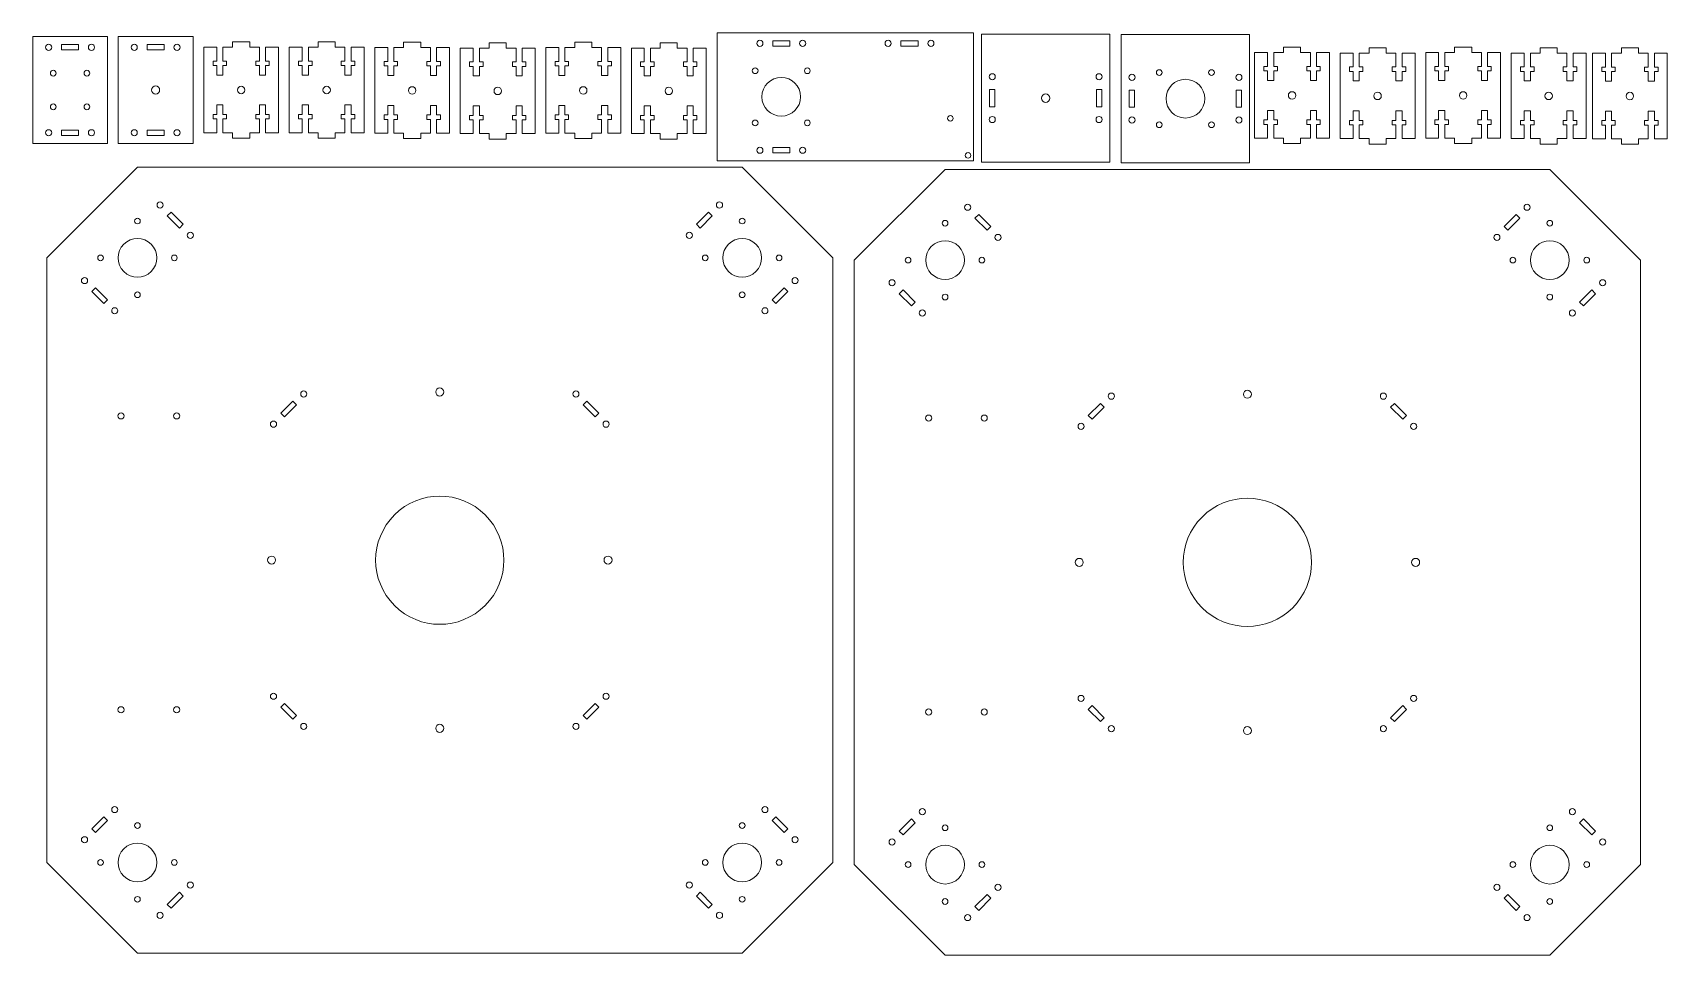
# Model space of a CAD drawing. Header units: inches. Extents: x -19.4 to 18.9, y -10.2 to 11.3.
import ezdxf

# ---------------------------------------------------------------- set-up
doc = ezdxf.new("R2010")
doc.units = ezdxf.units.IN
doc.header["$MEASUREMENT"] = 0
doc.layers.add('Layer 1', color=7, linetype='Continuous')

msp = doc.modelspace()

# ---------------------------------------------------------------- linework, layer by layer
at = {"layer": 'Layer 1', "color": 250, "lineweight": 18}
for points in [[(-19.375, 8.75), (-17.625, 8.75), (-17.625, 11.25), (-19.375, 11.25), (-19.375, 8.75)], [(-17.375, 8.75), (-15.625, 8.75), (-15.625, 11.25), (-17.375, 11.25), (-17.375, 8.75)], [(-2.07, 11.029), (-1.67, 11.029), (-1.67, 11.154), (-2.07, 11.154), (-2.07, 11.029)], [(0.93, 11.029), (1.33, 11.029), (1.33, 11.154), (0.93, 11.154), (0.93, 11.029)], [(2.814, 8.31), (5.814, 8.31), (5.814, 11.31), (2.814, 11.31), (2.814, 8.31)], [(2.814, 8.31), (5.814, 8.31), (5.814, 11.31), (2.814, 11.31), (2.814, 8.31)], [(6.082, 8.298), (9.081, 8.298), (9.081, 11.298), (6.082, 11.298), (6.082, 8.298)], [(6.082, 8.298), (9.081, 8.298), (9.081, 11.298), (6.082, 11.298), (6.082, 8.298)], [(-18.7, 10.938), (-18.3, 10.938), (-18.3, 11.062), (-18.7, 11.062), (-18.7, 10.938)], [(-16.7, 10.938), (-16.3, 10.938), (-16.3, 11.062), (-16.7, 11.062), (-16.7, 10.938)], [(-18.7, 8.938), (-18.3, 8.938), (-18.3, 9.062), (-18.7, 9.062), (-18.7, 8.938)], [(-16.7, 8.938), (-16.3, 8.938), (-16.3, 9.062), (-16.7, 9.062), (-16.7, 8.938)], [(-2.07, 8.529), (-1.67, 8.529), (-1.67, 8.654), (-2.07, 8.654), (-2.07, 8.529)]]:
    msp.add_lwpolyline(points, close=True, dxfattribs=at)
for centre, major_axis, ratio in [((-2.37, 11.091), (0, 0.072), 1), ((-1.37, 11.091), (0, 0.072), 1), ((0.63, 11.091), (0, 0.072), 1), ((1.63, 11.091), (0, 0.072), 1), ((-19, 11), (0, 0.072), 1), ((-18, 11), (0, 0.072), 1), ((-17, 11), (0, 0.072), 1), ((-16, 11), (0, 0.072), 1), ((-18.893, 10.394), (0, 0.067), 1), ((-18.107, 10.394), (0, 0.067), 1), ((6.971, 10.409), (0, 0.0669), 0.999), ((8.192, 10.409), (0, 0.0669), 0.999), ((-16.5, 10), (0, 0.094), 1), ((-14.5, 10), (0, 0.087), 1), ((-12.5, 10), (0, 0.087), 1), ((-10.5, 9.991), (0, 0.087), 1), ((-8.5, 9.979), (0, 0.087), 1), ((-6.5, 9.991), (0, 0.087), 1), ((-4.5, 9.979), (0, 0.087), 1), ((7.582, 9.798), (0, 0.453), 0.9998), ((10.076, 9.874), (0, 0.087), 1), ((12.076, 9.862), (0, 0.087), 1), ((14.076, 9.874), (0, 0.087), 1), ((16.076, 9.862), (0, 0.087), 1), ((17.976, 9.859), (0, 0.087), 1), ((-18.893, 9.607), (0, 0.067), 1), ((-18.107, 9.607), (0, 0.067), 1), ((4.314, 9.81), (0, 0.0984), 1), ((6.971, 9.188), (0, 0.0669), 0.999), ((8.192, 9.188), (0, 0.0669), 0.999), ((-19, 9), (0, 0.072), 1), ((-18, 9), (0, 0.072), 1), ((-17, 9), (0, 0.072), 1), ((-16, 9), (0, 0.072), 1), ((-2.37, 8.591), (0, 0.072), 1), ((-1.37, 8.591), (0, 0.072), 1)]:
    msp.add_ellipse(centre, major_axis=major_axis, ratio=ratio, dxfattribs=at)
for points, knots in [([(-14.7, 11), (-14.7, 11), (-14.7, 11.124), (-14.7, 11.124), (-14.7, 11.124), (-14.3, 11.124), (-14.3, 11.124), (-14.3, 11.124), (-14.3, 11), (-14.3, 11)], [0, 0, 0, 0, 0.333333, 0.333333, 0.333333, 0.666667, 0.666667, 0.666667, 1, 1, 1, 1]), ([(-12.7, 11), (-12.7, 11), (-12.7, 11.125), (-12.7, 11.125), (-12.7, 11.125), (-12.3, 11.125), (-12.3, 11.125), (-12.3, 11.125), (-12.3, 11), (-12.3, 11)], [0, 0, 0, 0, 0.333333, 0.333333, 0.333333, 0.666667, 0.666667, 0.666667, 1, 1, 1, 1]), ([(-10.7, 10.991), (-10.7, 10.991), (-10.7, 11.116), (-10.7, 11.116), (-10.7, 11.116), (-10.3, 11.116), (-10.3, 11.116), (-10.3, 11.116), (-10.3, 10.991), (-10.3, 10.991)], [0, 0, 0, 0, 0.333333, 0.333333, 0.333333, 0.666667, 0.666667, 0.666667, 1, 1, 1, 1]), ([(-8.7, 10.979), (-8.7, 10.979), (-8.7, 11.104), (-8.7, 11.104), (-8.7, 11.104), (-8.3, 11.104), (-8.3, 11.104), (-8.3, 11.104), (-8.3, 10.979), (-8.3, 10.979)], [0, 0, 0, 0, 0.333333, 0.333333, 0.333333, 0.666667, 0.666667, 0.666667, 1, 1, 1, 1]), ([(-6.7, 10.991), (-6.7, 10.991), (-6.7, 11.116), (-6.7, 11.116), (-6.7, 11.116), (-6.3, 11.116), (-6.3, 11.116), (-6.3, 11.116), (-6.3, 10.991), (-6.3, 10.991)], [0, 0, 0, 0, 0.333333, 0.333333, 0.333333, 0.666667, 0.666667, 0.666667, 1, 1, 1, 1]), ([(-4.7, 10.979), (-4.7, 10.979), (-4.7, 11.104), (-4.7, 11.104), (-4.7, 11.104), (-4.3, 11.104), (-4.3, 11.104), (-4.3, 11.104), (-4.3, 10.979), (-4.3, 10.979)], [0, 0, 0, 0, 0.333333, 0.333333, 0.333333, 0.666667, 0.666667, 0.666667, 1, 1, 1, 1]), ([(2.63, 11.341), (2.63, 11.341), (2.63, 8.342), (2.63, 8.342), (2.63, 8.342), (-3.37, 8.342), (-3.37, 8.342), (-3.37, 8.342), (-3.37, 11.341), (-3.37, 11.341), (-3.37, 11.341), (2.63, 11.341), (2.63, 11.341)], [0, 0, 0, 0, 0.25, 0.25, 0.25, 0.5, 0.5, 0.5, 0.75, 0.75, 0.75, 1, 1, 1, 1]), ([(-15.072, 9), (-15.072, 9), (-15.375, 9), (-15.375, 9), (-15.375, 9), (-15.375, 11), (-15.375, 11), (-15.375, 11), (-15.072, 11), (-15.072, 11)], [0, 0, 0, 0, 0.333333, 0.333333, 0.333333, 0.666667, 0.666667, 0.666667, 1, 1, 1, 1]), ([(-13.928, 11), (-13.928, 11), (-13.625, 11), (-13.625, 11), (-13.625, 11), (-13.625, 9), (-13.625, 9), (-13.625, 9), (-13.928, 9), (-13.928, 9)], [0, 0, 0, 0, 0.333333, 0.333333, 0.333333, 0.666667, 0.666667, 0.666667, 1, 1, 1, 1]), ([(-13.072, 9), (-13.072, 9), (-13.375, 9), (-13.375, 9), (-13.375, 9), (-13.375, 11), (-13.375, 11), (-13.375, 11), (-13.072, 11), (-13.072, 11)], [0, 0, 0, 0, 0.333333, 0.333333, 0.333333, 0.666667, 0.666667, 0.666667, 1, 1, 1, 1]), ([(-11.928, 11), (-11.928, 11), (-11.625, 11), (-11.625, 11), (-11.625, 11), (-11.625, 9), (-11.625, 9), (-11.625, 9), (-11.928, 9), (-11.928, 9)], [0, 0, 0, 0, 0.333333, 0.333333, 0.333333, 0.666667, 0.666667, 0.666667, 1, 1, 1, 1]), ([(-11.072, 8.991), (-11.072, 8.991), (-11.375, 8.991), (-11.375, 8.991), (-11.375, 8.991), (-11.375, 10.991), (-11.375, 10.991), (-11.375, 10.991), (-11.072, 10.991), (-11.072, 10.991)], [0, 0, 0, 0, 0.333333, 0.333333, 0.333333, 0.666667, 0.666667, 0.666667, 1, 1, 1, 1]), ([(-9.928, 10.991), (-9.928, 10.991), (-9.625, 10.991), (-9.625, 10.991), (-9.625, 10.991), (-9.625, 8.991), (-9.625, 8.991), (-9.625, 8.991), (-9.928, 8.991), (-9.928, 8.991)], [0, 0, 0, 0, 0.333333, 0.333333, 0.333333, 0.666667, 0.666667, 0.666667, 1, 1, 1, 1]), ([(-9.072, 8.979), (-9.072, 8.979), (-9.375, 8.979), (-9.375, 8.979), (-9.375, 8.979), (-9.375, 10.979), (-9.375, 10.979), (-9.375, 10.979), (-9.072, 10.979), (-9.072, 10.979)], [0, 0, 0, 0, 0.333333, 0.333333, 0.333333, 0.666667, 0.666667, 0.666667, 1, 1, 1, 1]), ([(-7.928, 10.979), (-7.928, 10.979), (-7.625, 10.979), (-7.625, 10.979), (-7.625, 10.979), (-7.625, 8.979), (-7.625, 8.979), (-7.625, 8.979), (-7.928, 8.979), (-7.928, 8.979)], [0, 0, 0, 0, 0.333333, 0.333333, 0.333333, 0.666667, 0.666667, 0.666667, 1, 1, 1, 1]), ([(-7.072, 8.991), (-7.072, 8.991), (-7.375, 8.991), (-7.375, 8.991), (-7.375, 8.991), (-7.375, 10.991), (-7.375, 10.991), (-7.375, 10.991), (-7.072, 10.991), (-7.072, 10.991)], [0, 0, 0, 0, 0.333333, 0.333333, 0.333333, 0.666667, 0.666667, 0.666667, 1, 1, 1, 1]), ([(-5.928, 10.991), (-5.928, 10.991), (-5.625, 10.991), (-5.625, 10.991), (-5.625, 10.991), (-5.625, 8.991), (-5.625, 8.991), (-5.625, 8.991), (-5.928, 8.991), (-5.928, 8.991)], [0, 0, 0, 0, 0.333333, 0.333333, 0.333333, 0.666667, 0.666667, 0.666667, 1, 1, 1, 1]), ([(-5.072, 8.979), (-5.072, 8.979), (-5.375, 8.979), (-5.375, 8.979), (-5.375, 8.979), (-5.375, 10.979), (-5.375, 10.979), (-5.375, 10.979), (-5.072, 10.979), (-5.072, 10.979)], [0, 0, 0, 0, 0.333333, 0.333333, 0.333333, 0.666667, 0.666667, 0.666667, 1, 1, 1, 1]), ([(-3.928, 10.979), (-3.928, 10.979), (-3.625, 10.979), (-3.625, 10.979), (-3.625, 10.979), (-3.625, 8.979), (-3.625, 8.979), (-3.625, 8.979), (-3.928, 8.979), (-3.928, 8.979)], [0, 0, 0, 0, 0.333333, 0.333333, 0.333333, 0.666667, 0.666667, 0.666667, 1, 1, 1, 1]), ([(9.504, 8.874), (9.504, 8.874), (9.201, 8.874), (9.201, 8.874), (9.201, 8.874), (9.201, 10.874), (9.201, 10.874), (9.201, 10.874), (9.504, 10.874), (9.504, 10.874)], [0, 0, 0, 0, 0.333333, 0.333333, 0.333333, 0.666667, 0.666667, 0.666667, 1, 1, 1, 1]), ([(9.876, 10.874), (9.876, 10.874), (9.876, 10.999), (9.876, 10.999), (9.876, 10.999), (10.276, 10.999), (10.276, 10.999), (10.276, 10.999), (10.276, 10.874), (10.276, 10.874)], [0, 0, 0, 0, 0.333333, 0.333333, 0.333333, 0.666667, 0.666667, 0.666667, 1, 1, 1, 1]), ([(10.648, 10.874), (10.648, 10.874), (10.951, 10.874), (10.951, 10.874), (10.951, 10.874), (10.951, 8.874), (10.951, 8.874), (10.951, 8.874), (10.648, 8.874), (10.648, 8.874)], [0, 0, 0, 0, 0.333333, 0.333333, 0.333333, 0.666667, 0.666667, 0.666667, 1, 1, 1, 1]), ([(11.504, 8.862), (11.504, 8.862), (11.201, 8.862), (11.201, 8.862), (11.201, 8.862), (11.201, 10.862), (11.201, 10.862), (11.201, 10.862), (11.504, 10.862), (11.504, 10.862)], [0, 0, 0, 0, 0.333333, 0.333333, 0.333333, 0.666667, 0.666667, 0.666667, 1, 1, 1, 1]), ([(11.876, 10.862), (11.876, 10.862), (11.876, 10.987), (11.876, 10.987), (11.876, 10.987), (12.276, 10.987), (12.276, 10.987), (12.276, 10.987), (12.276, 10.862), (12.276, 10.862)], [0, 0, 0, 0, 0.333333, 0.333333, 0.333333, 0.666667, 0.666667, 0.666667, 1, 1, 1, 1]), ([(12.648, 10.862), (12.648, 10.862), (12.951, 10.862), (12.951, 10.862), (12.951, 10.862), (12.951, 8.862), (12.951, 8.862), (12.951, 8.862), (12.648, 8.862), (12.648, 8.862)], [0, 0, 0, 0, 0.333333, 0.333333, 0.333333, 0.666667, 0.666667, 0.666667, 1, 1, 1, 1]), ([(13.504, 8.874), (13.504, 8.874), (13.201, 8.874), (13.201, 8.874), (13.201, 8.874), (13.201, 10.874), (13.201, 10.874), (13.201, 10.874), (13.504, 10.874), (13.504, 10.874)], [0, 0, 0, 0, 0.333333, 0.333333, 0.333333, 0.666667, 0.666667, 0.666667, 1, 1, 1, 1]), ([(13.876, 10.874), (13.876, 10.874), (13.876, 10.999), (13.876, 10.999), (13.876, 10.999), (14.276, 10.999), (14.276, 10.999), (14.276, 10.999), (14.276, 10.874), (14.276, 10.874)], [0, 0, 0, 0, 0.333333, 0.333333, 0.333333, 0.666667, 0.666667, 0.666667, 1, 1, 1, 1]), ([(14.648, 10.874), (14.648, 10.874), (14.951, 10.874), (14.951, 10.874), (14.951, 10.874), (14.951, 8.874), (14.951, 8.874), (14.951, 8.874), (14.648, 8.874), (14.648, 8.874)], [0, 0, 0, 0, 0.333333, 0.333333, 0.333333, 0.666667, 0.666667, 0.666667, 1, 1, 1, 1]), ([(15.504, 8.862), (15.504, 8.862), (15.201, 8.862), (15.201, 8.862), (15.201, 8.862), (15.201, 10.862), (15.201, 10.862), (15.201, 10.862), (15.504, 10.862), (15.504, 10.862)], [0, 0, 0, 0, 0.333333, 0.333333, 0.333333, 0.666667, 0.666667, 0.666667, 1, 1, 1, 1]), ([(15.876, 10.862), (15.876, 10.862), (15.876, 10.987), (15.876, 10.987), (15.876, 10.987), (16.276, 10.987), (16.276, 10.987), (16.276, 10.987), (16.276, 10.862), (16.276, 10.862)], [0, 0, 0, 0, 0.333333, 0.333333, 0.333333, 0.666667, 0.666667, 0.666667, 1, 1, 1, 1]), ([(16.648, 10.862), (16.648, 10.862), (16.951, 10.862), (16.951, 10.862), (16.951, 10.862), (16.951, 8.862), (16.951, 8.862), (16.951, 8.862), (16.648, 8.862), (16.648, 8.862)], [0, 0, 0, 0, 0.333333, 0.333333, 0.333333, 0.666667, 0.666667, 0.666667, 1, 1, 1, 1]), ([(17.404, 8.859), (17.404, 8.859), (17.101, 8.859), (17.101, 8.859), (17.101, 8.859), (17.101, 10.859), (17.101, 10.859), (17.101, 10.859), (17.404, 10.859), (17.404, 10.859)], [0, 0, 0, 0, 0.333333, 0.333333, 0.333333, 0.666667, 0.666667, 0.666667, 1, 1, 1, 1]), ([(17.776, 10.859), (17.776, 10.859), (17.776, 10.983), (17.776, 10.983), (17.776, 10.983), (18.176, 10.983), (18.176, 10.983), (18.176, 10.983), (18.176, 10.859), (18.176, 10.859)], [0, 0, 0, 0, 0.333333, 0.333333, 0.333333, 0.666667, 0.666667, 0.666667, 1, 1, 1, 1]), ([(18.548, 10.859), (18.548, 10.859), (18.851, 10.859), (18.851, 10.859), (18.851, 10.859), (18.851, 8.859), (18.851, 8.859), (18.851, 8.859), (18.548, 8.859), (18.548, 8.859)], [0, 0, 0, 0, 0.333333, 0.333333, 0.333333, 0.666667, 0.666667, 0.666667, 1, 1, 1, 1]), ([(-15.072, 10.677), (-15.072, 10.677), (-15.158, 10.677), (-15.158, 10.677), (-15.158, 10.677), (-15.158, 10.573), (-15.158, 10.573), (-15.158, 10.573), (-15.072, 10.573), (-15.072, 10.573)], [0, 0, 0, 0, 0.333333, 0.333333, 0.333333, 0.666667, 0.666667, 0.666667, 1, 1, 1, 1]), ([(-14.928, 10.573), (-14.928, 10.573), (-14.928, 10.35), (-14.928, 10.35), (-14.928, 10.35), (-15.072, 10.35), (-15.072, 10.35), (-15.072, 10.35), (-15.072, 10.573), (-15.072, 10.573)], [0, 0, 0, 0, 0.333333, 0.333333, 0.333333, 0.666667, 0.666667, 0.666667, 1, 1, 1, 1]), ([(-14.928, 10.573), (-14.928, 10.573), (-14.842, 10.573), (-14.842, 10.573), (-14.842, 10.573), (-14.842, 10.677), (-14.842, 10.677), (-14.842, 10.677), (-14.928, 10.677), (-14.928, 10.677)], [0, 0, 0, 0, 0.333333, 0.333333, 0.333333, 0.666667, 0.666667, 0.666667, 1, 1, 1, 1]), ([(-14.072, 10.677), (-14.072, 10.677), (-14.158, 10.677), (-14.158, 10.677), (-14.158, 10.677), (-14.158, 10.573), (-14.158, 10.573), (-14.158, 10.573), (-14.072, 10.573), (-14.072, 10.573)], [0, 0, 0, 0, 0.333333, 0.333333, 0.333333, 0.666667, 0.666667, 0.666667, 1, 1, 1, 1]), ([(-13.928, 10.573), (-13.928, 10.573), (-13.928, 10.35), (-13.928, 10.35), (-13.928, 10.35), (-14.072, 10.35), (-14.072, 10.35), (-14.072, 10.35), (-14.072, 10.573), (-14.072, 10.573)], [0, 0, 0, 0, 0.333333, 0.333333, 0.333333, 0.666667, 0.666667, 0.666667, 1, 1, 1, 1]), ([(-13.928, 10.573), (-13.928, 10.573), (-13.842, 10.573), (-13.842, 10.573), (-13.842, 10.573), (-13.842, 10.677), (-13.842, 10.677), (-13.842, 10.677), (-13.928, 10.677), (-13.928, 10.677)], [0, 0, 0, 0, 0.333333, 0.333333, 0.333333, 0.666667, 0.666667, 0.666667, 1, 1, 1, 1]), ([(-13.072, 10.678), (-13.072, 10.678), (-13.158, 10.678), (-13.158, 10.678), (-13.158, 10.678), (-13.158, 10.573), (-13.158, 10.573), (-13.158, 10.573), (-13.072, 10.573), (-13.072, 10.573)], [0, 0, 0, 0, 0.333333, 0.333333, 0.333333, 0.666667, 0.666667, 0.666667, 1, 1, 1, 1]), ([(-12.928, 10.573), (-12.928, 10.573), (-12.928, 10.35), (-12.928, 10.35), (-12.928, 10.35), (-13.072, 10.35), (-13.072, 10.35), (-13.072, 10.35), (-13.072, 10.573), (-13.072, 10.573)], [0, 0, 0, 0, 0.333333, 0.333333, 0.333333, 0.666667, 0.666667, 0.666667, 1, 1, 1, 1]), ([(-12.928, 10.573), (-12.928, 10.573), (-12.842, 10.573), (-12.842, 10.573), (-12.842, 10.573), (-12.842, 10.678), (-12.842, 10.678), (-12.842, 10.678), (-12.928, 10.678), (-12.928, 10.678)], [0, 0, 0, 0, 0.333333, 0.333333, 0.333333, 0.666667, 0.666667, 0.666667, 1, 1, 1, 1]), ([(-12.072, 10.678), (-12.072, 10.678), (-12.158, 10.678), (-12.158, 10.678), (-12.158, 10.678), (-12.158, 10.573), (-12.158, 10.573), (-12.158, 10.573), (-12.072, 10.573), (-12.072, 10.573)], [0, 0, 0, 0, 0.333333, 0.333333, 0.333333, 0.666667, 0.666667, 0.666667, 1, 1, 1, 1]), ([(-11.928, 10.573), (-11.928, 10.573), (-11.928, 10.35), (-11.928, 10.35), (-11.928, 10.35), (-12.072, 10.35), (-12.072, 10.35), (-12.072, 10.35), (-12.072, 10.573), (-12.072, 10.573)], [0, 0, 0, 0, 0.333333, 0.333333, 0.333333, 0.666667, 0.666667, 0.666667, 1, 1, 1, 1]), ([(-11.928, 10.573), (-11.928, 10.573), (-11.842, 10.573), (-11.842, 10.573), (-11.842, 10.573), (-11.842, 10.678), (-11.842, 10.678), (-11.842, 10.678), (-11.928, 10.678), (-11.928, 10.678)], [0, 0, 0, 0, 0.333333, 0.333333, 0.333333, 0.666667, 0.666667, 0.666667, 1, 1, 1, 1]), ([(-11.072, 10.669), (-11.072, 10.669), (-11.158, 10.669), (-11.158, 10.669), (-11.158, 10.669), (-11.158, 10.564), (-11.158, 10.564), (-11.158, 10.564), (-11.072, 10.564), (-11.072, 10.564)], [0, 0, 0, 0, 0.333333, 0.333333, 0.333333, 0.666667, 0.666667, 0.666667, 1, 1, 1, 1]), ([(-10.928, 10.564), (-10.928, 10.564), (-10.928, 10.341), (-10.928, 10.341), (-10.928, 10.341), (-11.072, 10.341), (-11.072, 10.341), (-11.072, 10.341), (-11.072, 10.564), (-11.072, 10.564)], [0, 0, 0, 0, 0.333333, 0.333333, 0.333333, 0.666667, 0.666667, 0.666667, 1, 1, 1, 1]), ([(-10.928, 10.564), (-10.928, 10.564), (-10.842, 10.564), (-10.842, 10.564), (-10.842, 10.564), (-10.842, 10.669), (-10.842, 10.669), (-10.842, 10.669), (-10.928, 10.669), (-10.928, 10.669)], [0, 0, 0, 0, 0.333333, 0.333333, 0.333333, 0.666667, 0.666667, 0.666667, 1, 1, 1, 1]), ([(-10.072, 10.669), (-10.072, 10.669), (-10.158, 10.669), (-10.158, 10.669), (-10.158, 10.669), (-10.158, 10.564), (-10.158, 10.564), (-10.158, 10.564), (-10.072, 10.564), (-10.072, 10.564)], [0, 0, 0, 0, 0.333333, 0.333333, 0.333333, 0.666667, 0.666667, 0.666667, 1, 1, 1, 1]), ([(-9.928, 10.564), (-9.928, 10.564), (-9.928, 10.341), (-9.928, 10.341), (-9.928, 10.341), (-10.072, 10.341), (-10.072, 10.341), (-10.072, 10.341), (-10.072, 10.564), (-10.072, 10.564)], [0, 0, 0, 0, 0.333333, 0.333333, 0.333333, 0.666667, 0.666667, 0.666667, 1, 1, 1, 1]), ([(-9.928, 10.564), (-9.928, 10.564), (-9.842, 10.564), (-9.842, 10.564), (-9.842, 10.564), (-9.842, 10.669), (-9.842, 10.669), (-9.842, 10.669), (-9.928, 10.669), (-9.928, 10.669)], [0, 0, 0, 0, 0.333333, 0.333333, 0.333333, 0.666667, 0.666667, 0.666667, 1, 1, 1, 1]), ([(-9.072, 10.657), (-9.072, 10.657), (-9.158, 10.657), (-9.158, 10.657), (-9.158, 10.657), (-9.158, 10.552), (-9.158, 10.552), (-9.158, 10.552), (-9.072, 10.552), (-9.072, 10.552)], [0, 0, 0, 0, 0.333333, 0.333333, 0.333333, 0.666667, 0.666667, 0.666667, 1, 1, 1, 1]), ([(-8.928, 10.552), (-8.928, 10.552), (-8.928, 10.329), (-8.928, 10.329), (-8.928, 10.329), (-9.072, 10.329), (-9.072, 10.329), (-9.072, 10.329), (-9.072, 10.552), (-9.072, 10.552)], [0, 0, 0, 0, 0.333333, 0.333333, 0.333333, 0.666667, 0.666667, 0.666667, 1, 1, 1, 1]), ([(-8.928, 10.552), (-8.928, 10.552), (-8.842, 10.552), (-8.842, 10.552), (-8.842, 10.552), (-8.842, 10.657), (-8.842, 10.657), (-8.842, 10.657), (-8.928, 10.657), (-8.928, 10.657)], [0, 0, 0, 0, 0.333333, 0.333333, 0.333333, 0.666667, 0.666667, 0.666667, 1, 1, 1, 1]), ([(-8.072, 10.657), (-8.072, 10.657), (-8.158, 10.657), (-8.158, 10.657), (-8.158, 10.657), (-8.158, 10.552), (-8.158, 10.552), (-8.158, 10.552), (-8.072, 10.552), (-8.072, 10.552)], [0, 0, 0, 0, 0.333333, 0.333333, 0.333333, 0.666667, 0.666667, 0.666667, 1, 1, 1, 1]), ([(-7.928, 10.552), (-7.928, 10.552), (-7.928, 10.329), (-7.928, 10.329), (-7.928, 10.329), (-8.072, 10.329), (-8.072, 10.329), (-8.072, 10.329), (-8.072, 10.552), (-8.072, 10.552)], [0, 0, 0, 0, 0.333333, 0.333333, 0.333333, 0.666667, 0.666667, 0.666667, 1, 1, 1, 1]), ([(-7.928, 10.552), (-7.928, 10.552), (-7.842, 10.552), (-7.842, 10.552), (-7.842, 10.552), (-7.842, 10.657), (-7.842, 10.657), (-7.842, 10.657), (-7.928, 10.657), (-7.928, 10.657)], [0, 0, 0, 0, 0.333333, 0.333333, 0.333333, 0.666667, 0.666667, 0.666667, 1, 1, 1, 1]), ([(-7.072, 10.669), (-7.072, 10.669), (-7.158, 10.669), (-7.158, 10.669), (-7.158, 10.669), (-7.158, 10.564), (-7.158, 10.564), (-7.158, 10.564), (-7.072, 10.564), (-7.072, 10.564)], [0, 0, 0, 0, 0.333333, 0.333333, 0.333333, 0.666667, 0.666667, 0.666667, 1, 1, 1, 1]), ([(-6.928, 10.564), (-6.928, 10.564), (-6.928, 10.341), (-6.928, 10.341), (-6.928, 10.341), (-7.072, 10.341), (-7.072, 10.341), (-7.072, 10.341), (-7.072, 10.564), (-7.072, 10.564)], [0, 0, 0, 0, 0.333333, 0.333333, 0.333333, 0.666667, 0.666667, 0.666667, 1, 1, 1, 1]), ([(-6.928, 10.564), (-6.928, 10.564), (-6.842, 10.564), (-6.842, 10.564), (-6.842, 10.564), (-6.842, 10.669), (-6.842, 10.669), (-6.842, 10.669), (-6.928, 10.669), (-6.928, 10.669)], [0, 0, 0, 0, 0.333333, 0.333333, 0.333333, 0.666667, 0.666667, 0.666667, 1, 1, 1, 1]), ([(-6.072, 10.669), (-6.072, 10.669), (-6.158, 10.669), (-6.158, 10.669), (-6.158, 10.669), (-6.158, 10.564), (-6.158, 10.564), (-6.158, 10.564), (-6.072, 10.564), (-6.072, 10.564)], [0, 0, 0, 0, 0.333333, 0.333333, 0.333333, 0.666667, 0.666667, 0.666667, 1, 1, 1, 1]), ([(-5.928, 10.564), (-5.928, 10.564), (-5.928, 10.341), (-5.928, 10.341), (-5.928, 10.341), (-6.072, 10.341), (-6.072, 10.341), (-6.072, 10.341), (-6.072, 10.564), (-6.072, 10.564)], [0, 0, 0, 0, 0.333333, 0.333333, 0.333333, 0.666667, 0.666667, 0.666667, 1, 1, 1, 1]), ([(-5.928, 10.564), (-5.928, 10.564), (-5.842, 10.564), (-5.842, 10.564), (-5.842, 10.564), (-5.842, 10.669), (-5.842, 10.669), (-5.842, 10.669), (-5.928, 10.669), (-5.928, 10.669)], [0, 0, 0, 0, 0.333333, 0.333333, 0.333333, 0.666667, 0.666667, 0.666667, 1, 1, 1, 1]), ([(-5.072, 10.657), (-5.072, 10.657), (-5.158, 10.657), (-5.158, 10.657), (-5.158, 10.657), (-5.158, 10.552), (-5.158, 10.552), (-5.158, 10.552), (-5.072, 10.552), (-5.072, 10.552)], [0, 0, 0, 0, 0.333333, 0.333333, 0.333333, 0.666667, 0.666667, 0.666667, 1, 1, 1, 1]), ([(-4.928, 10.552), (-4.928, 10.552), (-4.928, 10.329), (-4.928, 10.329), (-4.928, 10.329), (-5.072, 10.329), (-5.072, 10.329), (-5.072, 10.329), (-5.072, 10.552), (-5.072, 10.552)], [0, 0, 0, 0, 0.333333, 0.333333, 0.333333, 0.666667, 0.666667, 0.666667, 1, 1, 1, 1]), ([(-4.928, 10.552), (-4.928, 10.552), (-4.842, 10.552), (-4.842, 10.552), (-4.842, 10.552), (-4.842, 10.657), (-4.842, 10.657), (-4.842, 10.657), (-4.928, 10.657), (-4.928, 10.657)], [0, 0, 0, 0, 0.333333, 0.333333, 0.333333, 0.666667, 0.666667, 0.666667, 1, 1, 1, 1]), ([(-4.072, 10.657), (-4.072, 10.657), (-4.158, 10.657), (-4.158, 10.657), (-4.158, 10.657), (-4.158, 10.552), (-4.158, 10.552), (-4.158, 10.552), (-4.072, 10.552), (-4.072, 10.552)], [0, 0, 0, 0, 0.333333, 0.333333, 0.333333, 0.666667, 0.666667, 0.666667, 1, 1, 1, 1]), ([(-3.928, 10.552), (-3.928, 10.552), (-3.928, 10.329), (-3.928, 10.329), (-3.928, 10.329), (-4.072, 10.329), (-4.072, 10.329), (-4.072, 10.329), (-4.072, 10.552), (-4.072, 10.552)], [0, 0, 0, 0, 0.333333, 0.333333, 0.333333, 0.666667, 0.666667, 0.666667, 1, 1, 1, 1]), ([(-3.928, 10.552), (-3.928, 10.552), (-3.842, 10.552), (-3.842, 10.552), (-3.842, 10.552), (-3.842, 10.657), (-3.842, 10.657), (-3.842, 10.657), (-3.928, 10.657), (-3.928, 10.657)], [0, 0, 0, 0, 0.333333, 0.333333, 0.333333, 0.666667, 0.666667, 0.666667, 1, 1, 1, 1]), ([(-2.413, 10.452), (-2.413, 10.489), (-2.443, 10.519), (-2.48, 10.519), (-2.517, 10.519), (-2.547, 10.489), (-2.547, 10.452), (-2.547, 10.415), (-2.517, 10.385), (-2.48, 10.385), (-2.443, 10.385), (-2.413, 10.415), (-2.413, 10.452)], [0, 0, 0, 0, 0.25, 0.25, 0.25, 0.5, 0.5, 0.5, 0.75, 0.75, 0.75, 1, 1, 1, 1]), ([(-1.193, 10.452), (-1.193, 10.489), (-1.223, 10.519), (-1.26, 10.519), (-1.297, 10.519), (-1.327, 10.489), (-1.327, 10.452), (-1.327, 10.415), (-1.297, 10.385), (-1.26, 10.385), (-1.223, 10.385), (-1.193, 10.415), (-1.193, 10.452)], [0, 0, 0, 0, 0.25, 0.25, 0.25, 0.5, 0.5, 0.5, 0.75, 0.75, 0.75, 1, 1, 1, 1]), ([(2.992, 10.31), (2.992, 10.35), (3.024, 10.382), (3.064, 10.382), (3.104, 10.382), (3.136, 10.35), (3.136, 10.31), (3.136, 10.27), (3.104, 10.238), (3.064, 10.238), (3.024, 10.238), (2.992, 10.27), (2.992, 10.31)], [0, 0, 0, 0, 0.25, 0.25, 0.25, 0.5, 0.5, 0.5, 0.75, 0.75, 0.75, 1, 1, 1, 1]), ([(5.492, 10.31), (5.492, 10.35), (5.524, 10.382), (5.564, 10.382), (5.604, 10.382), (5.636, 10.35), (5.636, 10.31), (5.636, 10.27), (5.604, 10.238), (5.564, 10.238), (5.524, 10.238), (5.492, 10.27), (5.492, 10.31)], [0, 0, 0, 0, 0.25, 0.25, 0.25, 0.5, 0.5, 0.5, 0.75, 0.75, 0.75, 1, 1, 1, 1]), ([(6.26, 10.298), (6.26, 10.338), (6.292, 10.37), (6.332, 10.37), (6.371, 10.37), (6.404, 10.338), (6.404, 10.298), (6.404, 10.259), (6.371, 10.226), (6.332, 10.226), (6.292, 10.226), (6.26, 10.259), (6.26, 10.298)], [0, 0, 0, 0, 0.25, 0.25, 0.25, 0.5, 0.5, 0.5, 0.75, 0.75, 0.75, 1, 1, 1, 1]), ([(8.76, 10.298), (8.76, 10.338), (8.792, 10.37), (8.832, 10.37), (8.871, 10.37), (8.904, 10.338), (8.904, 10.298), (8.904, 10.259), (8.871, 10.226), (8.832, 10.226), (8.792, 10.226), (8.76, 10.259), (8.76, 10.298)], [0, 0, 0, 0, 0.25, 0.25, 0.25, 0.5, 0.5, 0.5, 0.75, 0.75, 0.75, 1, 1, 1, 1]), ([(9.504, 10.552), (9.504, 10.552), (9.418, 10.552), (9.418, 10.552), (9.418, 10.552), (9.418, 10.447), (9.418, 10.447), (9.418, 10.447), (9.504, 10.447), (9.504, 10.447)], [0, 0, 0, 0, 0.333333, 0.333333, 0.333333, 0.666667, 0.666667, 0.666667, 1, 1, 1, 1]), ([(9.648, 10.447), (9.648, 10.447), (9.648, 10.224), (9.648, 10.224), (9.648, 10.224), (9.504, 10.224), (9.504, 10.224), (9.504, 10.224), (9.504, 10.447), (9.504, 10.447)], [0, 0, 0, 0, 0.333333, 0.333333, 0.333333, 0.666667, 0.666667, 0.666667, 1, 1, 1, 1]), ([(9.648, 10.447), (9.648, 10.447), (9.734, 10.447), (9.734, 10.447), (9.734, 10.447), (9.734, 10.552), (9.734, 10.552), (9.734, 10.552), (9.648, 10.552), (9.648, 10.552)], [0, 0, 0, 0, 0.333333, 0.333333, 0.333333, 0.666667, 0.666667, 0.666667, 1, 1, 1, 1]), ([(10.504, 10.552), (10.504, 10.552), (10.418, 10.552), (10.418, 10.552), (10.418, 10.552), (10.418, 10.447), (10.418, 10.447), (10.418, 10.447), (10.504, 10.447), (10.504, 10.447)], [0, 0, 0, 0, 0.333333, 0.333333, 0.333333, 0.666667, 0.666667, 0.666667, 1, 1, 1, 1]), ([(10.648, 10.447), (10.648, 10.447), (10.648, 10.224), (10.648, 10.224), (10.648, 10.224), (10.504, 10.224), (10.504, 10.224), (10.504, 10.224), (10.504, 10.447), (10.504, 10.447)], [0, 0, 0, 0, 0.333333, 0.333333, 0.333333, 0.666667, 0.666667, 0.666667, 1, 1, 1, 1]), ([(10.648, 10.447), (10.648, 10.447), (10.734, 10.447), (10.734, 10.447), (10.734, 10.447), (10.734, 10.552), (10.734, 10.552), (10.734, 10.552), (10.648, 10.552), (10.648, 10.552)], [0, 0, 0, 0, 0.333333, 0.333333, 0.333333, 0.666667, 0.666667, 0.666667, 1, 1, 1, 1]), ([(11.504, 10.54), (11.504, 10.54), (11.418, 10.54), (11.418, 10.54), (11.418, 10.54), (11.418, 10.435), (11.418, 10.435), (11.418, 10.435), (11.504, 10.435), (11.504, 10.435)], [0, 0, 0, 0, 0.333333, 0.333333, 0.333333, 0.666667, 0.666667, 0.666667, 1, 1, 1, 1]), ([(11.648, 10.435), (11.648, 10.435), (11.648, 10.212), (11.648, 10.212), (11.648, 10.212), (11.504, 10.212), (11.504, 10.212), (11.504, 10.212), (11.504, 10.435), (11.504, 10.435)], [0, 0, 0, 0, 0.333333, 0.333333, 0.333333, 0.666667, 0.666667, 0.666667, 1, 1, 1, 1]), ([(11.648, 10.435), (11.648, 10.435), (11.734, 10.435), (11.734, 10.435), (11.734, 10.435), (11.734, 10.54), (11.734, 10.54), (11.734, 10.54), (11.648, 10.54), (11.648, 10.54)], [0, 0, 0, 0, 0.333333, 0.333333, 0.333333, 0.666667, 0.666667, 0.666667, 1, 1, 1, 1]), ([(12.504, 10.54), (12.504, 10.54), (12.418, 10.54), (12.418, 10.54), (12.418, 10.54), (12.418, 10.435), (12.418, 10.435), (12.418, 10.435), (12.504, 10.435), (12.504, 10.435)], [0, 0, 0, 0, 0.333333, 0.333333, 0.333333, 0.666667, 0.666667, 0.666667, 1, 1, 1, 1]), ([(12.648, 10.435), (12.648, 10.435), (12.648, 10.212), (12.648, 10.212), (12.648, 10.212), (12.504, 10.212), (12.504, 10.212), (12.504, 10.212), (12.504, 10.435), (12.504, 10.435)], [0, 0, 0, 0, 0.333333, 0.333333, 0.333333, 0.666667, 0.666667, 0.666667, 1, 1, 1, 1]), ([(12.648, 10.435), (12.648, 10.435), (12.734, 10.435), (12.734, 10.435), (12.734, 10.435), (12.734, 10.54), (12.734, 10.54), (12.734, 10.54), (12.648, 10.54), (12.648, 10.54)], [0, 0, 0, 0, 0.333333, 0.333333, 0.333333, 0.666667, 0.666667, 0.666667, 1, 1, 1, 1]), ([(13.504, 10.552), (13.504, 10.552), (13.418, 10.552), (13.418, 10.552), (13.418, 10.552), (13.418, 10.447), (13.418, 10.447), (13.418, 10.447), (13.504, 10.447), (13.504, 10.447)], [0, 0, 0, 0, 0.333333, 0.333333, 0.333333, 0.666667, 0.666667, 0.666667, 1, 1, 1, 1]), ([(13.648, 10.447), (13.648, 10.447), (13.648, 10.224), (13.648, 10.224), (13.648, 10.224), (13.504, 10.224), (13.504, 10.224), (13.504, 10.224), (13.504, 10.447), (13.504, 10.447)], [0, 0, 0, 0, 0.333333, 0.333333, 0.333333, 0.666667, 0.666667, 0.666667, 1, 1, 1, 1]), ([(13.648, 10.447), (13.648, 10.447), (13.734, 10.447), (13.734, 10.447), (13.734, 10.447), (13.734, 10.552), (13.734, 10.552), (13.734, 10.552), (13.648, 10.552), (13.648, 10.552)], [0, 0, 0, 0, 0.333333, 0.333333, 0.333333, 0.666667, 0.666667, 0.666667, 1, 1, 1, 1]), ([(14.504, 10.552), (14.504, 10.552), (14.418, 10.552), (14.418, 10.552), (14.418, 10.552), (14.418, 10.447), (14.418, 10.447), (14.418, 10.447), (14.504, 10.447), (14.504, 10.447)], [0, 0, 0, 0, 0.333333, 0.333333, 0.333333, 0.666667, 0.666667, 0.666667, 1, 1, 1, 1]), ([(14.648, 10.447), (14.648, 10.447), (14.648, 10.224), (14.648, 10.224), (14.648, 10.224), (14.504, 10.224), (14.504, 10.224), (14.504, 10.224), (14.504, 10.447), (14.504, 10.447)], [0, 0, 0, 0, 0.333333, 0.333333, 0.333333, 0.666667, 0.666667, 0.666667, 1, 1, 1, 1]), ([(14.648, 10.447), (14.648, 10.447), (14.734, 10.447), (14.734, 10.447), (14.734, 10.447), (14.734, 10.552), (14.734, 10.552), (14.734, 10.552), (14.648, 10.552), (14.648, 10.552)], [0, 0, 0, 0, 0.333333, 0.333333, 0.333333, 0.666667, 0.666667, 0.666667, 1, 1, 1, 1]), ([(15.504, 10.54), (15.504, 10.54), (15.418, 10.54), (15.418, 10.54), (15.418, 10.54), (15.418, 10.435), (15.418, 10.435), (15.418, 10.435), (15.504, 10.435), (15.504, 10.435)], [0, 0, 0, 0, 0.333333, 0.333333, 0.333333, 0.666667, 0.666667, 0.666667, 1, 1, 1, 1]), ([(15.648, 10.435), (15.648, 10.435), (15.648, 10.212), (15.648, 10.212), (15.648, 10.212), (15.504, 10.212), (15.504, 10.212), (15.504, 10.212), (15.504, 10.435), (15.504, 10.435)], [0, 0, 0, 0, 0.333333, 0.333333, 0.333333, 0.666667, 0.666667, 0.666667, 1, 1, 1, 1]), ([(15.648, 10.435), (15.648, 10.435), (15.734, 10.435), (15.734, 10.435), (15.734, 10.435), (15.734, 10.54), (15.734, 10.54), (15.734, 10.54), (15.648, 10.54), (15.648, 10.54)], [0, 0, 0, 0, 0.333333, 0.333333, 0.333333, 0.666667, 0.666667, 0.666667, 1, 1, 1, 1]), ([(16.504, 10.54), (16.504, 10.54), (16.418, 10.54), (16.418, 10.54), (16.418, 10.54), (16.418, 10.435), (16.418, 10.435), (16.418, 10.435), (16.504, 10.435), (16.504, 10.435)], [0, 0, 0, 0, 0.333333, 0.333333, 0.333333, 0.666667, 0.666667, 0.666667, 1, 1, 1, 1]), ([(16.648, 10.435), (16.648, 10.435), (16.648, 10.212), (16.648, 10.212), (16.648, 10.212), (16.504, 10.212), (16.504, 10.212), (16.504, 10.212), (16.504, 10.435), (16.504, 10.435)], [0, 0, 0, 0, 0.333333, 0.333333, 0.333333, 0.666667, 0.666667, 0.666667, 1, 1, 1, 1]), ([(16.648, 10.435), (16.648, 10.435), (16.734, 10.435), (16.734, 10.435), (16.734, 10.435), (16.734, 10.54), (16.734, 10.54), (16.734, 10.54), (16.648, 10.54), (16.648, 10.54)], [0, 0, 0, 0, 0.333333, 0.333333, 0.333333, 0.666667, 0.666667, 0.666667, 1, 1, 1, 1]), ([(17.404, 10.536), (17.404, 10.536), (17.318, 10.536), (17.318, 10.536), (17.318, 10.536), (17.318, 10.431), (17.318, 10.431), (17.318, 10.431), (17.404, 10.431), (17.404, 10.431)], [0, 0, 0, 0, 0.333333, 0.333333, 0.333333, 0.666667, 0.666667, 0.666667, 1, 1, 1, 1]), ([(17.548, 10.431), (17.548, 10.431), (17.548, 10.209), (17.548, 10.209), (17.548, 10.209), (17.404, 10.209), (17.404, 10.209), (17.404, 10.209), (17.404, 10.431), (17.404, 10.431)], [0, 0, 0, 0, 0.333333, 0.333333, 0.333333, 0.666667, 0.666667, 0.666667, 1, 1, 1, 1]), ([(17.548, 10.431), (17.548, 10.431), (17.634, 10.431), (17.634, 10.431), (17.634, 10.431), (17.634, 10.536), (17.634, 10.536), (17.634, 10.536), (17.548, 10.536), (17.548, 10.536)], [0, 0, 0, 0, 0.333333, 0.333333, 0.333333, 0.666667, 0.666667, 0.666667, 1, 1, 1, 1]), ([(18.404, 10.536), (18.404, 10.536), (18.318, 10.536), (18.318, 10.536), (18.318, 10.536), (18.318, 10.431), (18.318, 10.431), (18.318, 10.431), (18.404, 10.431), (18.404, 10.431)], [0, 0, 0, 0, 0.333333, 0.333333, 0.333333, 0.666667, 0.666667, 0.666667, 1, 1, 1, 1]), ([(18.548, 10.431), (18.548, 10.431), (18.548, 10.209), (18.548, 10.209), (18.548, 10.209), (18.404, 10.209), (18.404, 10.209), (18.404, 10.209), (18.404, 10.431), (18.404, 10.431)], [0, 0, 0, 0, 0.333333, 0.333333, 0.333333, 0.666667, 0.666667, 0.666667, 1, 1, 1, 1]), ([(18.548, 10.431), (18.548, 10.431), (18.634, 10.431), (18.634, 10.431), (18.634, 10.431), (18.634, 10.536), (18.634, 10.536), (18.634, 10.536), (18.548, 10.536), (18.548, 10.536)], [0, 0, 0, 0, 0.333333, 0.333333, 0.333333, 0.666667, 0.666667, 0.666667, 1, 1, 1, 1]), ([(-1.417, 9.841), (-1.417, 9.591), (-1.62, 9.389), (-1.87, 9.389), (-2.12, 9.389), (-2.323, 9.591), (-2.323, 9.841), (-2.323, 10.091), (-2.12, 10.294), (-1.87, 10.294), (-1.62, 10.294), (-1.417, 10.091), (-1.417, 9.841)], [0, 0, 0, 0, 0.25, 0.25, 0.25, 0.5, 0.5, 0.5, 0.75, 0.75, 0.75, 1, 1, 1, 1]), ([(3.001, 9.61), (3.001, 9.61), (3.001, 10.01), (3.001, 10.01), (3.001, 10.01), (3.126, 10.01), (3.126, 10.01), (3.126, 10.01), (3.126, 9.61), (3.126, 9.61), (3.126, 9.61), (3.001, 9.61), (3.001, 9.61)], [0, 0, 0, 0, 0.25, 0.25, 0.25, 0.5, 0.5, 0.5, 0.75, 0.75, 0.75, 1, 1, 1, 1]), ([(5.501, 9.61), (5.501, 9.61), (5.501, 10.01), (5.501, 10.01), (5.501, 10.01), (5.626, 10.01), (5.626, 10.01), (5.626, 10.01), (5.626, 9.61), (5.626, 9.61), (5.626, 9.61), (5.501, 9.61), (5.501, 9.61)], [0, 0, 0, 0, 0.25, 0.25, 0.25, 0.5, 0.5, 0.5, 0.75, 0.75, 0.75, 1, 1, 1, 1]), ([(6.269, 9.598), (6.269, 9.598), (6.269, 9.998), (6.269, 9.998), (6.269, 9.998), (6.394, 9.998), (6.394, 9.998), (6.394, 9.998), (6.394, 9.598), (6.394, 9.598), (6.394, 9.598), (6.269, 9.598), (6.269, 9.598)], [0, 0, 0, 0, 0.25, 0.25, 0.25, 0.5, 0.5, 0.5, 0.75, 0.75, 0.75, 1, 1, 1, 1]), ([(8.769, 9.598), (8.769, 9.598), (8.769, 9.998), (8.769, 9.998), (8.769, 9.998), (8.894, 9.998), (8.894, 9.998), (8.894, 9.998), (8.894, 9.598), (8.894, 9.598), (8.894, 9.598), (8.769, 9.598), (8.769, 9.598)], [0, 0, 0, 0, 0.25, 0.25, 0.25, 0.5, 0.5, 0.5, 0.75, 0.75, 0.75, 1, 1, 1, 1]), ([(-14.928, 9.427), (-14.928, 9.427), (-14.928, 9.65), (-14.928, 9.65), (-14.928, 9.65), (-15.072, 9.65), (-15.072, 9.65), (-15.072, 9.65), (-15.072, 9.427), (-15.072, 9.427)], [0, 0, 0, 0, 0.333333, 0.333333, 0.333333, 0.666667, 0.666667, 0.666667, 1, 1, 1, 1]), ([(-13.928, 9.427), (-13.928, 9.427), (-13.928, 9.65), (-13.928, 9.65), (-13.928, 9.65), (-14.072, 9.65), (-14.072, 9.65), (-14.072, 9.65), (-14.072, 9.427), (-14.072, 9.427)], [0, 0, 0, 0, 0.333333, 0.333333, 0.333333, 0.666667, 0.666667, 0.666667, 1, 1, 1, 1]), ([(-12.928, 9.428), (-12.928, 9.428), (-12.928, 9.65), (-12.928, 9.65), (-12.928, 9.65), (-13.072, 9.65), (-13.072, 9.65), (-13.072, 9.65), (-13.072, 9.428), (-13.072, 9.428)], [0, 0, 0, 0, 0.333333, 0.333333, 0.333333, 0.666667, 0.666667, 0.666667, 1, 1, 1, 1]), ([(-11.928, 9.428), (-11.928, 9.428), (-11.928, 9.65), (-11.928, 9.65), (-11.928, 9.65), (-12.072, 9.65), (-12.072, 9.65), (-12.072, 9.65), (-12.072, 9.428), (-12.072, 9.428)], [0, 0, 0, 0, 0.333333, 0.333333, 0.333333, 0.666667, 0.666667, 0.666667, 1, 1, 1, 1]), ([(-10.928, 9.419), (-10.928, 9.419), (-10.928, 9.641), (-10.928, 9.641), (-10.928, 9.641), (-11.072, 9.641), (-11.072, 9.641), (-11.072, 9.641), (-11.072, 9.419), (-11.072, 9.419)], [0, 0, 0, 0, 0.333333, 0.333333, 0.333333, 0.666667, 0.666667, 0.666667, 1, 1, 1, 1]), ([(-9.928, 9.419), (-9.928, 9.419), (-9.928, 9.641), (-9.928, 9.641), (-9.928, 9.641), (-10.072, 9.641), (-10.072, 9.641), (-10.072, 9.641), (-10.072, 9.419), (-10.072, 9.419)], [0, 0, 0, 0, 0.333333, 0.333333, 0.333333, 0.666667, 0.666667, 0.666667, 1, 1, 1, 1]), ([(-8.928, 9.407), (-8.928, 9.407), (-8.928, 9.629), (-8.928, 9.629), (-8.928, 9.629), (-9.072, 9.629), (-9.072, 9.629), (-9.072, 9.629), (-9.072, 9.407), (-9.072, 9.407)], [0, 0, 0, 0, 0.333333, 0.333333, 0.333333, 0.666667, 0.666667, 0.666667, 1, 1, 1, 1]), ([(-7.928, 9.407), (-7.928, 9.407), (-7.928, 9.629), (-7.928, 9.629), (-7.928, 9.629), (-8.072, 9.629), (-8.072, 9.629), (-8.072, 9.629), (-8.072, 9.407), (-8.072, 9.407)], [0, 0, 0, 0, 0.333333, 0.333333, 0.333333, 0.666667, 0.666667, 0.666667, 1, 1, 1, 1]), ([(-6.928, 9.419), (-6.928, 9.419), (-6.928, 9.641), (-6.928, 9.641), (-6.928, 9.641), (-7.072, 9.641), (-7.072, 9.641), (-7.072, 9.641), (-7.072, 9.419), (-7.072, 9.419)], [0, 0, 0, 0, 0.333333, 0.333333, 0.333333, 0.666667, 0.666667, 0.666667, 1, 1, 1, 1]), ([(-5.928, 9.419), (-5.928, 9.419), (-5.928, 9.641), (-5.928, 9.641), (-5.928, 9.641), (-6.072, 9.641), (-6.072, 9.641), (-6.072, 9.641), (-6.072, 9.419), (-6.072, 9.419)], [0, 0, 0, 0, 0.333333, 0.333333, 0.333333, 0.666667, 0.666667, 0.666667, 1, 1, 1, 1]), ([(-4.928, 9.407), (-4.928, 9.407), (-4.928, 9.629), (-4.928, 9.629), (-4.928, 9.629), (-5.072, 9.629), (-5.072, 9.629), (-5.072, 9.629), (-5.072, 9.407), (-5.072, 9.407)], [0, 0, 0, 0, 0.333333, 0.333333, 0.333333, 0.666667, 0.666667, 0.666667, 1, 1, 1, 1]), ([(-3.928, 9.407), (-3.928, 9.407), (-3.928, 9.629), (-3.928, 9.629), (-3.928, 9.629), (-4.072, 9.629), (-4.072, 9.629), (-4.072, 9.629), (-4.072, 9.407), (-4.072, 9.407)], [0, 0, 0, 0, 0.333333, 0.333333, 0.333333, 0.666667, 0.666667, 0.666667, 1, 1, 1, 1]), ([(-15.072, 9.427), (-15.072, 9.427), (-15.158, 9.427), (-15.158, 9.427), (-15.158, 9.427), (-15.158, 9.323), (-15.158, 9.323), (-15.158, 9.323), (-15.072, 9.323), (-15.072, 9.323)], [0, 0, 0, 0, 0.333333, 0.333333, 0.333333, 0.666667, 0.666667, 0.666667, 1, 1, 1, 1]), ([(-14.928, 9.323), (-14.928, 9.323), (-14.842, 9.323), (-14.842, 9.323), (-14.842, 9.323), (-14.842, 9.427), (-14.842, 9.427), (-14.842, 9.427), (-14.928, 9.427), (-14.928, 9.427)], [0, 0, 0, 0, 0.333333, 0.333333, 0.333333, 0.666667, 0.666667, 0.666667, 1, 1, 1, 1]), ([(-14.072, 9.427), (-14.072, 9.427), (-14.158, 9.427), (-14.158, 9.427), (-14.158, 9.427), (-14.158, 9.323), (-14.158, 9.323), (-14.158, 9.323), (-14.072, 9.323), (-14.072, 9.323)], [0, 0, 0, 0, 0.333333, 0.333333, 0.333333, 0.666667, 0.666667, 0.666667, 1, 1, 1, 1]), ([(-13.928, 9.323), (-13.928, 9.323), (-13.842, 9.323), (-13.842, 9.323), (-13.842, 9.323), (-13.842, 9.427), (-13.842, 9.427), (-13.842, 9.427), (-13.928, 9.427), (-13.928, 9.427)], [0, 0, 0, 0, 0.333333, 0.333333, 0.333333, 0.666667, 0.666667, 0.666667, 1, 1, 1, 1]), ([(-13.072, 9.428), (-13.072, 9.428), (-13.158, 9.428), (-13.158, 9.428), (-13.158, 9.428), (-13.158, 9.323), (-13.158, 9.323), (-13.158, 9.323), (-13.072, 9.323), (-13.072, 9.323)], [0, 0, 0, 0, 0.333333, 0.333333, 0.333333, 0.666667, 0.666667, 0.666667, 1, 1, 1, 1]), ([(-12.928, 9.323), (-12.928, 9.323), (-12.842, 9.323), (-12.842, 9.323), (-12.842, 9.323), (-12.842, 9.428), (-12.842, 9.428), (-12.842, 9.428), (-12.928, 9.428), (-12.928, 9.428)], [0, 0, 0, 0, 0.333333, 0.333333, 0.333333, 0.666667, 0.666667, 0.666667, 1, 1, 1, 1]), ([(-12.072, 9.428), (-12.072, 9.428), (-12.158, 9.428), (-12.158, 9.428), (-12.158, 9.428), (-12.158, 9.323), (-12.158, 9.323), (-12.158, 9.323), (-12.072, 9.323), (-12.072, 9.323)], [0, 0, 0, 0, 0.333333, 0.333333, 0.333333, 0.666667, 0.666667, 0.666667, 1, 1, 1, 1]), ([(-11.928, 9.323), (-11.928, 9.323), (-11.842, 9.323), (-11.842, 9.323), (-11.842, 9.323), (-11.842, 9.428), (-11.842, 9.428), (-11.842, 9.428), (-11.928, 9.428), (-11.928, 9.428)], [0, 0, 0, 0, 0.333333, 0.333333, 0.333333, 0.666667, 0.666667, 0.666667, 1, 1, 1, 1]), ([(-11.072, 9.419), (-11.072, 9.419), (-11.158, 9.419), (-11.158, 9.419), (-11.158, 9.419), (-11.158, 9.314), (-11.158, 9.314), (-11.158, 9.314), (-11.072, 9.314), (-11.072, 9.314)], [0, 0, 0, 0, 0.333333, 0.333333, 0.333333, 0.666667, 0.666667, 0.666667, 1, 1, 1, 1]), ([(-10.928, 9.314), (-10.928, 9.314), (-10.842, 9.314), (-10.842, 9.314), (-10.842, 9.314), (-10.842, 9.419), (-10.842, 9.419), (-10.842, 9.419), (-10.928, 9.419), (-10.928, 9.419)], [0, 0, 0, 0, 0.333333, 0.333333, 0.333333, 0.666667, 0.666667, 0.666667, 1, 1, 1, 1]), ([(-10.072, 9.419), (-10.072, 9.419), (-10.158, 9.419), (-10.158, 9.419), (-10.158, 9.419), (-10.158, 9.314), (-10.158, 9.314), (-10.158, 9.314), (-10.072, 9.314), (-10.072, 9.314)], [0, 0, 0, 0, 0.333333, 0.333333, 0.333333, 0.666667, 0.666667, 0.666667, 1, 1, 1, 1]), ([(-9.928, 9.314), (-9.928, 9.314), (-9.842, 9.314), (-9.842, 9.314), (-9.842, 9.314), (-9.842, 9.419), (-9.842, 9.419), (-9.842, 9.419), (-9.928, 9.419), (-9.928, 9.419)], [0, 0, 0, 0, 0.333333, 0.333333, 0.333333, 0.666667, 0.666667, 0.666667, 1, 1, 1, 1]), ([(-9.072, 9.407), (-9.072, 9.407), (-9.158, 9.407), (-9.158, 9.407), (-9.158, 9.407), (-9.158, 9.302), (-9.158, 9.302), (-9.158, 9.302), (-9.072, 9.302), (-9.072, 9.302)], [0, 0, 0, 0, 0.333333, 0.333333, 0.333333, 0.666667, 0.666667, 0.666667, 1, 1, 1, 1]), ([(-8.928, 9.302), (-8.928, 9.302), (-8.842, 9.302), (-8.842, 9.302), (-8.842, 9.302), (-8.842, 9.407), (-8.842, 9.407), (-8.842, 9.407), (-8.928, 9.407), (-8.928, 9.407)], [0, 0, 0, 0, 0.333333, 0.333333, 0.333333, 0.666667, 0.666667, 0.666667, 1, 1, 1, 1]), ([(-8.072, 9.407), (-8.072, 9.407), (-8.158, 9.407), (-8.158, 9.407), (-8.158, 9.407), (-8.158, 9.302), (-8.158, 9.302), (-8.158, 9.302), (-8.072, 9.302), (-8.072, 9.302)], [0, 0, 0, 0, 0.333333, 0.333333, 0.333333, 0.666667, 0.666667, 0.666667, 1, 1, 1, 1]), ([(-7.928, 9.302), (-7.928, 9.302), (-7.842, 9.302), (-7.842, 9.302), (-7.842, 9.302), (-7.842, 9.407), (-7.842, 9.407), (-7.842, 9.407), (-7.928, 9.407), (-7.928, 9.407)], [0, 0, 0, 0, 0.333333, 0.333333, 0.333333, 0.666667, 0.666667, 0.666667, 1, 1, 1, 1]), ([(-7.072, 9.419), (-7.072, 9.419), (-7.158, 9.419), (-7.158, 9.419), (-7.158, 9.419), (-7.158, 9.314), (-7.158, 9.314), (-7.158, 9.314), (-7.072, 9.314), (-7.072, 9.314)], [0, 0, 0, 0, 0.333333, 0.333333, 0.333333, 0.666667, 0.666667, 0.666667, 1, 1, 1, 1]), ([(-6.928, 9.314), (-6.928, 9.314), (-6.842, 9.314), (-6.842, 9.314), (-6.842, 9.314), (-6.842, 9.419), (-6.842, 9.419), (-6.842, 9.419), (-6.928, 9.419), (-6.928, 9.419)], [0, 0, 0, 0, 0.333333, 0.333333, 0.333333, 0.666667, 0.666667, 0.666667, 1, 1, 1, 1]), ([(-6.072, 9.419), (-6.072, 9.419), (-6.158, 9.419), (-6.158, 9.419), (-6.158, 9.419), (-6.158, 9.314), (-6.158, 9.314), (-6.158, 9.314), (-6.072, 9.314), (-6.072, 9.314)], [0, 0, 0, 0, 0.333333, 0.333333, 0.333333, 0.666667, 0.666667, 0.666667, 1, 1, 1, 1]), ([(-5.928, 9.314), (-5.928, 9.314), (-5.842, 9.314), (-5.842, 9.314), (-5.842, 9.314), (-5.842, 9.419), (-5.842, 9.419), (-5.842, 9.419), (-5.928, 9.419), (-5.928, 9.419)], [0, 0, 0, 0, 0.333333, 0.333333, 0.333333, 0.666667, 0.666667, 0.666667, 1, 1, 1, 1]), ([(-5.072, 9.407), (-5.072, 9.407), (-5.158, 9.407), (-5.158, 9.407), (-5.158, 9.407), (-5.158, 9.302), (-5.158, 9.302), (-5.158, 9.302), (-5.072, 9.302), (-5.072, 9.302)], [0, 0, 0, 0, 0.333333, 0.333333, 0.333333, 0.666667, 0.666667, 0.666667, 1, 1, 1, 1]), ([(-4.928, 9.302), (-4.928, 9.302), (-4.842, 9.302), (-4.842, 9.302), (-4.842, 9.302), (-4.842, 9.407), (-4.842, 9.407), (-4.842, 9.407), (-4.928, 9.407), (-4.928, 9.407)], [0, 0, 0, 0, 0.333333, 0.333333, 0.333333, 0.666667, 0.666667, 0.666667, 1, 1, 1, 1]), ([(-4.072, 9.407), (-4.072, 9.407), (-4.158, 9.407), (-4.158, 9.407), (-4.158, 9.407), (-4.158, 9.302), (-4.158, 9.302), (-4.158, 9.302), (-4.072, 9.302), (-4.072, 9.302)], [0, 0, 0, 0, 0.333333, 0.333333, 0.333333, 0.666667, 0.666667, 0.666667, 1, 1, 1, 1]), ([(-3.928, 9.302), (-3.928, 9.302), (-3.842, 9.302), (-3.842, 9.302), (-3.842, 9.302), (-3.842, 9.407), (-3.842, 9.407), (-3.842, 9.407), (-3.928, 9.407), (-3.928, 9.407)], [0, 0, 0, 0, 0.333333, 0.333333, 0.333333, 0.666667, 0.666667, 0.666667, 1, 1, 1, 1]), ([(-2.413, 9.231), (-2.413, 9.268), (-2.443, 9.298), (-2.48, 9.298), (-2.517, 9.298), (-2.547, 9.268), (-2.547, 9.231), (-2.547, 9.194), (-2.517, 9.164), (-2.48, 9.164), (-2.443, 9.164), (-2.413, 9.194), (-2.413, 9.231)], [0, 0, 0, 0, 0.25, 0.25, 0.25, 0.5, 0.5, 0.5, 0.75, 0.75, 0.75, 1, 1, 1, 1]), ([(-1.193, 9.231), (-1.193, 9.268), (-1.223, 9.298), (-1.26, 9.298), (-1.297, 9.298), (-1.327, 9.268), (-1.327, 9.231), (-1.327, 9.194), (-1.297, 9.164), (-1.26, 9.164), (-1.223, 9.164), (-1.193, 9.194), (-1.193, 9.231)], [0, 0, 0, 0, 0.25, 0.25, 0.25, 0.5, 0.5, 0.5, 0.75, 0.75, 0.75, 1, 1, 1, 1]), ([(2.151, 9.337), (2.151, 9.301), (2.122, 9.272), (2.086, 9.272), (2.05, 9.272), (2.021, 9.301), (2.021, 9.337), (2.021, 9.372), (2.05, 9.402), (2.086, 9.402), (2.122, 9.402), (2.151, 9.372), (2.151, 9.337)], [0, 0, 0, 0, 0.25, 0.25, 0.25, 0.5, 0.5, 0.5, 0.75, 0.75, 0.75, 1, 1, 1, 1]), ([(2.992, 9.31), (2.992, 9.35), (3.024, 9.382), (3.064, 9.382), (3.104, 9.382), (3.136, 9.35), (3.136, 9.31), (3.136, 9.27), (3.104, 9.238), (3.064, 9.238), (3.024, 9.238), (2.992, 9.27), (2.992, 9.31)], [0, 0, 0, 0, 0.25, 0.25, 0.25, 0.5, 0.5, 0.5, 0.75, 0.75, 0.75, 1, 1, 1, 1]), ([(5.492, 9.31), (5.492, 9.35), (5.524, 9.382), (5.564, 9.382), (5.604, 9.382), (5.636, 9.35), (5.636, 9.31), (5.636, 9.27), (5.604, 9.238), (5.564, 9.238), (5.524, 9.238), (5.492, 9.27), (5.492, 9.31)], [0, 0, 0, 0, 0.25, 0.25, 0.25, 0.5, 0.5, 0.5, 0.75, 0.75, 0.75, 1, 1, 1, 1]), ([(6.26, 9.298), (6.26, 9.338), (6.292, 9.37), (6.332, 9.37), (6.371, 9.37), (6.404, 9.338), (6.404, 9.298), (6.404, 9.259), (6.371, 9.226), (6.332, 9.226), (6.292, 9.226), (6.26, 9.259), (6.26, 9.298)], [0, 0, 0, 0, 0.25, 0.25, 0.25, 0.5, 0.5, 0.5, 0.75, 0.75, 0.75, 1, 1, 1, 1]), ([(8.76, 9.298), (8.76, 9.338), (8.792, 9.37), (8.832, 9.37), (8.871, 9.37), (8.904, 9.338), (8.904, 9.298), (8.904, 9.259), (8.871, 9.226), (8.832, 9.226), (8.792, 9.226), (8.76, 9.259), (8.76, 9.298)], [0, 0, 0, 0, 0.25, 0.25, 0.25, 0.5, 0.5, 0.5, 0.75, 0.75, 0.75, 1, 1, 1, 1]), ([(9.504, 9.302), (9.504, 9.302), (9.418, 9.302), (9.418, 9.302), (9.418, 9.302), (9.418, 9.197), (9.418, 9.197), (9.418, 9.197), (9.504, 9.197), (9.504, 9.197)], [0, 0, 0, 0, 0.333333, 0.333333, 0.333333, 0.666667, 0.666667, 0.666667, 1, 1, 1, 1]), ([(9.648, 9.302), (9.648, 9.302), (9.648, 9.524), (9.648, 9.524), (9.648, 9.524), (9.504, 9.524), (9.504, 9.524), (9.504, 9.524), (9.504, 9.302), (9.504, 9.302)], [0, 0, 0, 0, 0.333333, 0.333333, 0.333333, 0.666667, 0.666667, 0.666667, 1, 1, 1, 1]), ([(9.648, 9.197), (9.648, 9.197), (9.734, 9.197), (9.734, 9.197), (9.734, 9.197), (9.734, 9.302), (9.734, 9.302), (9.734, 9.302), (9.648, 9.302), (9.648, 9.302)], [0, 0, 0, 0, 0.333333, 0.333333, 0.333333, 0.666667, 0.666667, 0.666667, 1, 1, 1, 1]), ([(10.504, 9.302), (10.504, 9.302), (10.418, 9.302), (10.418, 9.302), (10.418, 9.302), (10.418, 9.197), (10.418, 9.197), (10.418, 9.197), (10.504, 9.197), (10.504, 9.197)], [0, 0, 0, 0, 0.333333, 0.333333, 0.333333, 0.666667, 0.666667, 0.666667, 1, 1, 1, 1]), ([(10.648, 9.302), (10.648, 9.302), (10.648, 9.524), (10.648, 9.524), (10.648, 9.524), (10.504, 9.524), (10.504, 9.524), (10.504, 9.524), (10.504, 9.302), (10.504, 9.302)], [0, 0, 0, 0, 0.333333, 0.333333, 0.333333, 0.666667, 0.666667, 0.666667, 1, 1, 1, 1]), ([(10.648, 9.197), (10.648, 9.197), (10.734, 9.197), (10.734, 9.197), (10.734, 9.197), (10.734, 9.302), (10.734, 9.302), (10.734, 9.302), (10.648, 9.302), (10.648, 9.302)], [0, 0, 0, 0, 0.333333, 0.333333, 0.333333, 0.666667, 0.666667, 0.666667, 1, 1, 1, 1]), ([(11.504, 9.29), (11.504, 9.29), (11.418, 9.29), (11.418, 9.29), (11.418, 9.29), (11.418, 9.185), (11.418, 9.185), (11.418, 9.185), (11.504, 9.185), (11.504, 9.185)], [0, 0, 0, 0, 0.333333, 0.333333, 0.333333, 0.666667, 0.666667, 0.666667, 1, 1, 1, 1]), ([(11.648, 9.29), (11.648, 9.29), (11.648, 9.512), (11.648, 9.512), (11.648, 9.512), (11.504, 9.512), (11.504, 9.512), (11.504, 9.512), (11.504, 9.29), (11.504, 9.29)], [0, 0, 0, 0, 0.333333, 0.333333, 0.333333, 0.666667, 0.666667, 0.666667, 1, 1, 1, 1]), ([(11.648, 9.185), (11.648, 9.185), (11.734, 9.185), (11.734, 9.185), (11.734, 9.185), (11.734, 9.29), (11.734, 9.29), (11.734, 9.29), (11.648, 9.29), (11.648, 9.29)], [0, 0, 0, 0, 0.333333, 0.333333, 0.333333, 0.666667, 0.666667, 0.666667, 1, 1, 1, 1]), ([(12.504, 9.29), (12.504, 9.29), (12.418, 9.29), (12.418, 9.29), (12.418, 9.29), (12.418, 9.185), (12.418, 9.185), (12.418, 9.185), (12.504, 9.185), (12.504, 9.185)], [0, 0, 0, 0, 0.333333, 0.333333, 0.333333, 0.666667, 0.666667, 0.666667, 1, 1, 1, 1]), ([(12.648, 9.29), (12.648, 9.29), (12.648, 9.512), (12.648, 9.512), (12.648, 9.512), (12.504, 9.512), (12.504, 9.512), (12.504, 9.512), (12.504, 9.29), (12.504, 9.29)], [0, 0, 0, 0, 0.333333, 0.333333, 0.333333, 0.666667, 0.666667, 0.666667, 1, 1, 1, 1]), ([(12.648, 9.185), (12.648, 9.185), (12.734, 9.185), (12.734, 9.185), (12.734, 9.185), (12.734, 9.29), (12.734, 9.29), (12.734, 9.29), (12.648, 9.29), (12.648, 9.29)], [0, 0, 0, 0, 0.333333, 0.333333, 0.333333, 0.666667, 0.666667, 0.666667, 1, 1, 1, 1]), ([(13.504, 9.302), (13.504, 9.302), (13.418, 9.302), (13.418, 9.302), (13.418, 9.302), (13.418, 9.197), (13.418, 9.197), (13.418, 9.197), (13.504, 9.197), (13.504, 9.197)], [0, 0, 0, 0, 0.333333, 0.333333, 0.333333, 0.666667, 0.666667, 0.666667, 1, 1, 1, 1]), ([(13.648, 9.302), (13.648, 9.302), (13.648, 9.524), (13.648, 9.524), (13.648, 9.524), (13.504, 9.524), (13.504, 9.524), (13.504, 9.524), (13.504, 9.302), (13.504, 9.302)], [0, 0, 0, 0, 0.333333, 0.333333, 0.333333, 0.666667, 0.666667, 0.666667, 1, 1, 1, 1]), ([(13.648, 9.197), (13.648, 9.197), (13.734, 9.197), (13.734, 9.197), (13.734, 9.197), (13.734, 9.302), (13.734, 9.302), (13.734, 9.302), (13.648, 9.302), (13.648, 9.302)], [0, 0, 0, 0, 0.333333, 0.333333, 0.333333, 0.666667, 0.666667, 0.666667, 1, 1, 1, 1]), ([(14.504, 9.302), (14.504, 9.302), (14.418, 9.302), (14.418, 9.302), (14.418, 9.302), (14.418, 9.197), (14.418, 9.197), (14.418, 9.197), (14.504, 9.197), (14.504, 9.197)], [0, 0, 0, 0, 0.333333, 0.333333, 0.333333, 0.666667, 0.666667, 0.666667, 1, 1, 1, 1]), ([(14.648, 9.302), (14.648, 9.302), (14.648, 9.524), (14.648, 9.524), (14.648, 9.524), (14.504, 9.524), (14.504, 9.524), (14.504, 9.524), (14.504, 9.302), (14.504, 9.302)], [0, 0, 0, 0, 0.333333, 0.333333, 0.333333, 0.666667, 0.666667, 0.666667, 1, 1, 1, 1]), ([(14.648, 9.197), (14.648, 9.197), (14.734, 9.197), (14.734, 9.197), (14.734, 9.197), (14.734, 9.302), (14.734, 9.302), (14.734, 9.302), (14.648, 9.302), (14.648, 9.302)], [0, 0, 0, 0, 0.333333, 0.333333, 0.333333, 0.666667, 0.666667, 0.666667, 1, 1, 1, 1]), ([(15.504, 9.29), (15.504, 9.29), (15.418, 9.29), (15.418, 9.29), (15.418, 9.29), (15.418, 9.185), (15.418, 9.185), (15.418, 9.185), (15.504, 9.185), (15.504, 9.185)], [0, 0, 0, 0, 0.333333, 0.333333, 0.333333, 0.666667, 0.666667, 0.666667, 1, 1, 1, 1]), ([(15.648, 9.29), (15.648, 9.29), (15.648, 9.512), (15.648, 9.512), (15.648, 9.512), (15.504, 9.512), (15.504, 9.512), (15.504, 9.512), (15.504, 9.29), (15.504, 9.29)], [0, 0, 0, 0, 0.333333, 0.333333, 0.333333, 0.666667, 0.666667, 0.666667, 1, 1, 1, 1]), ([(15.648, 9.185), (15.648, 9.185), (15.734, 9.185), (15.734, 9.185), (15.734, 9.185), (15.734, 9.29), (15.734, 9.29), (15.734, 9.29), (15.648, 9.29), (15.648, 9.29)], [0, 0, 0, 0, 0.333333, 0.333333, 0.333333, 0.666667, 0.666667, 0.666667, 1, 1, 1, 1]), ([(16.504, 9.29), (16.504, 9.29), (16.418, 9.29), (16.418, 9.29), (16.418, 9.29), (16.418, 9.185), (16.418, 9.185), (16.418, 9.185), (16.504, 9.185), (16.504, 9.185)], [0, 0, 0, 0, 0.333333, 0.333333, 0.333333, 0.666667, 0.666667, 0.666667, 1, 1, 1, 1]), ([(16.648, 9.29), (16.648, 9.29), (16.648, 9.512), (16.648, 9.512), (16.648, 9.512), (16.504, 9.512), (16.504, 9.512), (16.504, 9.512), (16.504, 9.29), (16.504, 9.29)], [0, 0, 0, 0, 0.333333, 0.333333, 0.333333, 0.666667, 0.666667, 0.666667, 1, 1, 1, 1]), ([(16.648, 9.185), (16.648, 9.185), (16.734, 9.185), (16.734, 9.185), (16.734, 9.185), (16.734, 9.29), (16.734, 9.29), (16.734, 9.29), (16.648, 9.29), (16.648, 9.29)], [0, 0, 0, 0, 0.333333, 0.333333, 0.333333, 0.666667, 0.666667, 0.666667, 1, 1, 1, 1]), ([(17.404, 9.286), (17.404, 9.286), (17.318, 9.286), (17.318, 9.286), (17.318, 9.286), (17.318, 9.181), (17.318, 9.181), (17.318, 9.181), (17.404, 9.181), (17.404, 9.181)], [0, 0, 0, 0, 0.333333, 0.333333, 0.333333, 0.666667, 0.666667, 0.666667, 1, 1, 1, 1]), ([(17.548, 9.286), (17.548, 9.286), (17.548, 9.509), (17.548, 9.509), (17.548, 9.509), (17.404, 9.509), (17.404, 9.509), (17.404, 9.509), (17.404, 9.286), (17.404, 9.286)], [0, 0, 0, 0, 0.333333, 0.333333, 0.333333, 0.666667, 0.666667, 0.666667, 1, 1, 1, 1]), ([(17.548, 9.181), (17.548, 9.181), (17.634, 9.181), (17.634, 9.181), (17.634, 9.181), (17.634, 9.286), (17.634, 9.286), (17.634, 9.286), (17.548, 9.286), (17.548, 9.286)], [0, 0, 0, 0, 0.333333, 0.333333, 0.333333, 0.666667, 0.666667, 0.666667, 1, 1, 1, 1]), ([(18.404, 9.286), (18.404, 9.286), (18.318, 9.286), (18.318, 9.286), (18.318, 9.286), (18.318, 9.181), (18.318, 9.181), (18.318, 9.181), (18.404, 9.181), (18.404, 9.181)], [0, 0, 0, 0, 0.333333, 0.333333, 0.333333, 0.666667, 0.666667, 0.666667, 1, 1, 1, 1]), ([(18.548, 9.286), (18.548, 9.286), (18.548, 9.509), (18.548, 9.509), (18.548, 9.509), (18.404, 9.509), (18.404, 9.509), (18.404, 9.509), (18.404, 9.286), (18.404, 9.286)], [0, 0, 0, 0, 0.333333, 0.333333, 0.333333, 0.666667, 0.666667, 0.666667, 1, 1, 1, 1]), ([(18.548, 9.181), (18.548, 9.181), (18.634, 9.181), (18.634, 9.181), (18.634, 9.181), (18.634, 9.286), (18.634, 9.286), (18.634, 9.286), (18.548, 9.286), (18.548, 9.286)], [0, 0, 0, 0, 0.333333, 0.333333, 0.333333, 0.666667, 0.666667, 0.666667, 1, 1, 1, 1]), ([(-14.3, 9), (-14.3, 9), (-14.3, 8.875), (-14.3, 8.875), (-14.3, 8.875), (-14.7, 8.875), (-14.7, 8.875), (-14.7, 8.875), (-14.7, 9), (-14.7, 9)], [0, 0, 0, 0, 0.333333, 0.333333, 0.333333, 0.666667, 0.666667, 0.666667, 1, 1, 1, 1]), ([(-12.3, 9), (-12.3, 9), (-12.3, 8.875), (-12.3, 8.875), (-12.3, 8.875), (-12.7, 8.875), (-12.7, 8.875), (-12.7, 8.875), (-12.7, 9), (-12.7, 9)], [0, 0, 0, 0, 0.333333, 0.333333, 0.333333, 0.666667, 0.666667, 0.666667, 1, 1, 1, 1]), ([(-10.3, 8.991), (-10.3, 8.991), (-10.3, 8.866), (-10.3, 8.866), (-10.3, 8.866), (-10.7, 8.866), (-10.7, 8.866), (-10.7, 8.866), (-10.7, 8.991), (-10.7, 8.991)], [0, 0, 0, 0, 0.333333, 0.333333, 0.333333, 0.666667, 0.666667, 0.666667, 1, 1, 1, 1]), ([(-8.3, 8.979), (-8.3, 8.979), (-8.3, 8.854), (-8.3, 8.854), (-8.3, 8.854), (-8.7, 8.854), (-8.7, 8.854), (-8.7, 8.854), (-8.7, 8.979), (-8.7, 8.979)], [0, 0, 0, 0, 0.333333, 0.333333, 0.333333, 0.666667, 0.666667, 0.666667, 1, 1, 1, 1]), ([(-6.3, 8.991), (-6.3, 8.991), (-6.3, 8.866), (-6.3, 8.866), (-6.3, 8.866), (-6.7, 8.866), (-6.7, 8.866), (-6.7, 8.866), (-6.7, 8.991), (-6.7, 8.991)], [0, 0, 0, 0, 0.333333, 0.333333, 0.333333, 0.666667, 0.666667, 0.666667, 1, 1, 1, 1]), ([(-4.3, 8.979), (-4.3, 8.979), (-4.3, 8.854), (-4.3, 8.854), (-4.3, 8.854), (-4.7, 8.854), (-4.7, 8.854), (-4.7, 8.854), (-4.7, 8.979), (-4.7, 8.979)], [0, 0, 0, 0, 0.333333, 0.333333, 0.333333, 0.666667, 0.666667, 0.666667, 1, 1, 1, 1]), ([(10.276, 8.874), (10.276, 8.874), (10.276, 8.749), (10.276, 8.749), (10.276, 8.749), (9.876, 8.749), (9.876, 8.749), (9.876, 8.749), (9.876, 8.874), (9.876, 8.874)], [0, 0, 0, 0, 0.333333, 0.333333, 0.333333, 0.666667, 0.666667, 0.666667, 1, 1, 1, 1]), ([(12.276, 8.862), (12.276, 8.862), (12.276, 8.737), (12.276, 8.737), (12.276, 8.737), (11.876, 8.737), (11.876, 8.737), (11.876, 8.737), (11.876, 8.862), (11.876, 8.862)], [0, 0, 0, 0, 0.333333, 0.333333, 0.333333, 0.666667, 0.666667, 0.666667, 1, 1, 1, 1]), ([(14.276, 8.874), (14.276, 8.874), (14.276, 8.749), (14.276, 8.749), (14.276, 8.749), (13.876, 8.749), (13.876, 8.749), (13.876, 8.749), (13.876, 8.874), (13.876, 8.874)], [0, 0, 0, 0, 0.333333, 0.333333, 0.333333, 0.666667, 0.666667, 0.666667, 1, 1, 1, 1]), ([(16.276, 8.862), (16.276, 8.862), (16.276, 8.737), (16.276, 8.737), (16.276, 8.737), (15.876, 8.737), (15.876, 8.737), (15.876, 8.737), (15.876, 8.862), (15.876, 8.862)], [0, 0, 0, 0, 0.333333, 0.333333, 0.333333, 0.666667, 0.666667, 0.666667, 1, 1, 1, 1]), ([(18.176, 8.859), (18.176, 8.859), (18.176, 8.734), (18.176, 8.734), (18.176, 8.734), (17.776, 8.734), (17.776, 8.734), (17.776, 8.734), (17.776, 8.859), (17.776, 8.859)], [0, 0, 0, 0, 0.333333, 0.333333, 0.333333, 0.666667, 0.666667, 0.666667, 1, 1, 1, 1]), ([(2.564, 8.471), (2.564, 8.435), (2.535, 8.406), (2.499, 8.406), (2.463, 8.406), (2.434, 8.435), (2.434, 8.471), (2.434, 8.506), (2.463, 8.536), (2.499, 8.536), (2.535, 8.536), (2.564, 8.506), (2.564, 8.471)], [0, 0, 0, 0, 0.25, 0.25, 0.25, 0.5, 0.5, 0.5, 0.75, 0.75, 0.75, 1, 1, 1, 1]), ([(-16.446, 7.259), (-16.474, 7.287), (-16.474, 7.332), (-16.446, 7.36), (-16.418, 7.388), (-16.372, 7.388), (-16.344, 7.36), (-16.316, 7.332), (-16.316, 7.287), (-16.344, 7.259), (-16.372, 7.23), (-16.418, 7.23), (-16.446, 7.259)], [0, 0, 0, 0, 0.25, 0.25, 0.25, 0.5, 0.5, 0.5, 0.75, 0.75, 0.75, 1, 1, 1, 1]), ([(-3.365, 7.36), (-3.337, 7.388), (-3.291, 7.388), (-3.263, 7.36), (-3.235, 7.332), (-3.235, 7.287), (-3.263, 7.259), (-3.291, 7.23), (-3.337, 7.23), (-3.365, 7.259), (-3.393, 7.287), (-3.393, 7.332), (-3.365, 7.36)], [0, 0, 0, 0, 0.25, 0.25, 0.25, 0.5, 0.5, 0.5, 0.75, 0.75, 0.75, 1, 1, 1, 1]), ([(2.44, 7.207), (2.412, 7.235), (2.412, 7.28), (2.44, 7.309), (2.468, 7.337), (2.514, 7.337), (2.542, 7.309), (2.57, 7.28), (2.57, 7.235), (2.542, 7.207), (2.514, 7.179), (2.468, 7.179), (2.44, 7.207)], [0, 0, 0, 0, 0.25, 0.25, 0.25, 0.5, 0.5, 0.5, 0.75, 0.75, 0.75, 1, 1, 1, 1]), ([(15.521, 7.309), (15.549, 7.337), (15.595, 7.337), (15.623, 7.309), (15.651, 7.28), (15.651, 7.235), (15.623, 7.207), (15.595, 7.179), (15.549, 7.179), (15.521, 7.207), (15.493, 7.235), (15.493, 7.28), (15.521, 7.309)], [0, 0, 0, 0, 0.25, 0.25, 0.25, 0.5, 0.5, 0.5, 0.75, 0.75, 0.75, 1, 1, 1, 1]), ([(-16.973, 6.982), (-16.999, 6.956), (-16.999, 6.914), (-16.973, 6.888), (-16.947, 6.862), (-16.904, 6.862), (-16.878, 6.888), (-16.852, 6.914), (-16.852, 6.956), (-16.878, 6.982), (-16.904, 7.008), (-16.947, 7.008), (-16.973, 6.982)], [0, 0, 0, 0, 0.25, 0.25, 0.25, 0.5, 0.5, 0.5, 0.75, 0.75, 0.75, 1, 1, 1, 1]), ([(-15.944, 6.77), (-15.944, 6.77), (-16.227, 7.053), (-16.227, 7.053), (-16.227, 7.053), (-16.139, 7.141), (-16.139, 7.141), (-16.139, 7.141), (-15.856, 6.859), (-15.856, 6.859), (-15.856, 6.859), (-15.944, 6.77), (-15.944, 6.77)], [0, 0, 0, 0, 0.25, 0.25, 0.25, 0.5, 0.5, 0.5, 0.75, 0.75, 0.75, 1, 1, 1, 1]), ([(-3.853, 6.859), (-3.853, 6.859), (-3.57, 7.141), (-3.57, 7.141), (-3.57, 7.141), (-3.482, 7.053), (-3.482, 7.053), (-3.482, 7.053), (-3.765, 6.77), (-3.765, 6.77), (-3.765, 6.77), (-3.853, 6.859), (-3.853, 6.859)], [0, 0, 0, 0, 0.25, 0.25, 0.25, 0.5, 0.5, 0.5, 0.75, 0.75, 0.75, 1, 1, 1, 1]), ([(-2.736, 6.982), (-2.762, 7.008), (-2.805, 7.008), (-2.831, 6.982), (-2.857, 6.956), (-2.857, 6.914), (-2.831, 6.888), (-2.805, 6.862), (-2.762, 6.862), (-2.736, 6.888), (-2.71, 6.914), (-2.71, 6.956), (-2.736, 6.982)], [0, 0, 0, 0, 0.25, 0.25, 0.25, 0.5, 0.5, 0.5, 0.75, 0.75, 0.75, 1, 1, 1, 1]), ([(1.913, 6.931), (1.887, 6.904), (1.887, 6.862), (1.913, 6.836), (1.939, 6.81), (1.982, 6.81), (2.008, 6.836), (2.034, 6.862), (2.034, 6.904), (2.008, 6.931), (1.982, 6.957), (1.939, 6.957), (1.913, 6.931)], [0, 0, 0, 0, 0.25, 0.25, 0.25, 0.5, 0.5, 0.5, 0.75, 0.75, 0.75, 1, 1, 1, 1]), ([(2.942, 6.719), (2.942, 6.719), (2.659, 7.001), (2.659, 7.001), (2.659, 7.001), (2.747, 7.09), (2.747, 7.09), (2.747, 7.09), (3.03, 6.807), (3.03, 6.807), (3.03, 6.807), (2.942, 6.719), (2.942, 6.719)], [0, 0, 0, 0, 0.25, 0.25, 0.25, 0.5, 0.5, 0.5, 0.75, 0.75, 0.75, 1, 1, 1, 1]), ([(15.033, 6.807), (15.033, 6.807), (15.316, 7.09), (15.316, 7.09), (15.316, 7.09), (15.404, 7.001), (15.404, 7.001), (15.404, 7.001), (15.121, 6.719), (15.121, 6.719), (15.121, 6.719), (15.033, 6.807), (15.033, 6.807)], [0, 0, 0, 0, 0.25, 0.25, 0.25, 0.5, 0.5, 0.5, 0.75, 0.75, 0.75, 1, 1, 1, 1]), ([(16.15, 6.931), (16.124, 6.957), (16.081, 6.957), (16.055, 6.931), (16.029, 6.904), (16.029, 6.862), (16.055, 6.836), (16.081, 6.81), (16.124, 6.81), (16.15, 6.836), (16.176, 6.862), (16.176, 6.904), (16.15, 6.931)], [0, 0, 0, 0, 0.25, 0.25, 0.25, 0.5, 0.5, 0.5, 0.75, 0.75, 0.75, 1, 1, 1, 1]), ([(-17.246, 6.392), (-17.069, 6.569), (-16.782, 6.569), (-16.605, 6.392), (-16.429, 6.215), (-16.429, 5.929), (-16.605, 5.752), (-16.782, 5.575), (-17.069, 5.575), (-17.246, 5.752), (-17.422, 5.929), (-17.422, 6.215), (-17.246, 6.392)], [0, 0, 0, 0, 0.25, 0.25, 0.25, 0.5, 0.5, 0.5, 0.75, 0.75, 0.75, 1, 1, 1, 1]), ([(-15.739, 6.551), (-15.767, 6.58), (-15.767, 6.625), (-15.739, 6.653), (-15.711, 6.681), (-15.665, 6.681), (-15.637, 6.653), (-15.609, 6.625), (-15.609, 6.58), (-15.637, 6.551), (-15.665, 6.523), (-15.711, 6.523), (-15.739, 6.551)], [0, 0, 0, 0, 0.25, 0.25, 0.25, 0.5, 0.5, 0.5, 0.75, 0.75, 0.75, 1, 1, 1, 1]), ([(-4.072, 6.653), (-4.044, 6.681), (-3.998, 6.681), (-3.97, 6.653), (-3.942, 6.625), (-3.942, 6.58), (-3.97, 6.551), (-3.998, 6.523), (-4.044, 6.523), (-4.072, 6.551), (-4.1, 6.58), (-4.1, 6.625), (-4.072, 6.653)], [0, 0, 0, 0, 0.25, 0.25, 0.25, 0.5, 0.5, 0.5, 0.75, 0.75, 0.75, 1, 1, 1, 1]), ([(-2.463, 6.392), (-2.286, 6.215), (-2.286, 5.929), (-2.463, 5.752), (-2.64, 5.575), (-2.927, 5.575), (-3.104, 5.752), (-3.28, 5.929), (-3.28, 6.215), (-3.103, 6.392), (-2.927, 6.569), (-2.64, 6.569), (-2.463, 6.392)], [0, 0, 0, 0, 0.25, 0.25, 0.25, 0.5, 0.5, 0.5, 0.75, 0.75, 0.75, 1, 1, 1, 1]), ([(1.64, 6.34), (1.817, 6.517), (2.104, 6.517), (2.281, 6.34), (2.457, 6.164), (2.457, 5.877), (2.281, 5.7), (2.104, 5.523), (1.817, 5.523), (1.64, 5.7), (1.464, 5.877), (1.464, 6.164), (1.64, 6.34)], [0, 0, 0, 0, 0.25, 0.25, 0.25, 0.5, 0.5, 0.5, 0.75, 0.75, 0.75, 1, 1, 1, 1]), ([(3.147, 6.5), (3.119, 6.528), (3.119, 6.573), (3.147, 6.601), (3.175, 6.63), (3.221, 6.63), (3.249, 6.601), (3.277, 6.573), (3.277, 6.528), (3.249, 6.5), (3.221, 6.472), (3.175, 6.472), (3.147, 6.5)], [0, 0, 0, 0, 0.25, 0.25, 0.25, 0.5, 0.5, 0.5, 0.75, 0.75, 0.75, 1, 1, 1, 1]), ([(14.814, 6.601), (14.842, 6.63), (14.888, 6.63), (14.916, 6.601), (14.944, 6.573), (14.944, 6.528), (14.916, 6.5), (14.888, 6.472), (14.842, 6.472), (14.814, 6.5), (14.786, 6.528), (14.786, 6.573), (14.814, 6.601)], [0, 0, 0, 0, 0.25, 0.25, 0.25, 0.5, 0.5, 0.5, 0.75, 0.75, 0.75, 1, 1, 1, 1]), ([(16.423, 6.34), (16.6, 6.164), (16.599, 5.877), (16.423, 5.7), (16.246, 5.523), (15.959, 5.523), (15.782, 5.7), (15.606, 5.877), (15.606, 6.164), (15.783, 6.34), (15.959, 6.517), (16.246, 6.517), (16.423, 6.34)], [0, 0, 0, 0, 0.25, 0.25, 0.25, 0.5, 0.5, 0.5, 0.75, 0.75, 0.75, 1, 1, 1, 1]), ([(-17.836, 6.119), (-17.862, 6.093), (-17.862, 6.051), (-17.836, 6.025), (-17.81, 5.999), (-17.767, 5.999), (-17.741, 6.025), (-17.715, 6.051), (-17.715, 6.093), (-17.741, 6.119), (-17.767, 6.145), (-17.81, 6.145), (-17.836, 6.119)], [0, 0, 0, 0, 0.25, 0.25, 0.25, 0.5, 0.5, 0.5, 0.75, 0.75, 0.75, 1, 1, 1, 1]), ([(-16.11, 6.119), (-16.136, 6.093), (-16.136, 6.051), (-16.11, 6.025), (-16.084, 5.999), (-16.041, 5.999), (-16.015, 6.025), (-15.989, 6.051), (-15.989, 6.093), (-16.015, 6.119), (-16.041, 6.145), (-16.084, 6.145), (-16.11, 6.119)], [0, 0, 0, 0, 0.25, 0.25, 0.25, 0.5, 0.5, 0.5, 0.75, 0.75, 0.75, 1, 1, 1, 1]), ([(-3.599, 6.119), (-3.625, 6.145), (-3.668, 6.145), (-3.694, 6.119), (-3.72, 6.093), (-3.72, 6.051), (-3.694, 6.025), (-3.668, 5.999), (-3.625, 5.999), (-3.599, 6.025), (-3.573, 6.051), (-3.573, 6.093), (-3.599, 6.119)], [0, 0, 0, 0, 0.25, 0.25, 0.25, 0.5, 0.5, 0.5, 0.75, 0.75, 0.75, 1, 1, 1, 1]), ([(-1.873, 6.119), (-1.899, 6.145), (-1.942, 6.145), (-1.968, 6.119), (-1.994, 6.093), (-1.994, 6.051), (-1.968, 6.025), (-1.942, 5.999), (-1.899, 5.999), (-1.873, 6.025), (-1.847, 6.051), (-1.847, 6.093), (-1.873, 6.119)], [0, 0, 0, 0, 0.25, 0.25, 0.25, 0.5, 0.5, 0.5, 0.75, 0.75, 0.75, 1, 1, 1, 1]), ([(1.05, 6.068), (1.024, 6.041), (1.024, 5.999), (1.05, 5.973), (1.076, 5.947), (1.119, 5.947), (1.145, 5.973), (1.171, 5.999), (1.171, 6.041), (1.145, 6.068), (1.119, 6.094), (1.076, 6.094), (1.05, 6.068)], [0, 0, 0, 0, 0.25, 0.25, 0.25, 0.5, 0.5, 0.5, 0.75, 0.75, 0.75, 1, 1, 1, 1]), ([(2.776, 6.068), (2.75, 6.041), (2.75, 5.999), (2.776, 5.973), (2.802, 5.947), (2.845, 5.947), (2.871, 5.973), (2.897, 5.999), (2.897, 6.041), (2.871, 6.068), (2.845, 6.094), (2.802, 6.094), (2.776, 6.068)], [0, 0, 0, 0, 0.25, 0.25, 0.25, 0.5, 0.5, 0.5, 0.75, 0.75, 0.75, 1, 1, 1, 1]), ([(15.287, 6.068), (15.261, 6.094), (15.218, 6.094), (15.192, 6.068), (15.166, 6.041), (15.166, 5.999), (15.192, 5.973), (15.218, 5.947), (15.261, 5.947), (15.287, 5.973), (15.313, 5.999), (15.313, 6.041), (15.287, 6.068)], [0, 0, 0, 0, 0.25, 0.25, 0.25, 0.5, 0.5, 0.5, 0.75, 0.75, 0.75, 1, 1, 1, 1]), ([(17.013, 6.068), (16.987, 6.094), (16.944, 6.094), (16.918, 6.068), (16.892, 6.041), (16.892, 5.999), (16.918, 5.973), (16.944, 5.947), (16.987, 5.947), (17.013, 5.973), (17.039, 5.999), (17.039, 6.041), (17.013, 6.068)], [0, 0, 0, 0, 0.25, 0.25, 0.25, 0.5, 0.5, 0.5, 0.75, 0.75, 0.75, 1, 1, 1, 1]), ([(-18.214, 5.491), (-18.242, 5.519), (-18.242, 5.564), (-18.214, 5.593), (-18.186, 5.621), (-18.14, 5.621), (-18.112, 5.593), (-18.084, 5.564), (-18.084, 5.519), (-18.112, 5.491), (-18.14, 5.463), (-18.186, 5.463), (-18.214, 5.491)], [0, 0, 0, 0, 0.25, 0.25, 0.25, 0.5, 0.5, 0.5, 0.75, 0.75, 0.75, 1, 1, 1, 1]), ([(-17.712, 5.003), (-17.712, 5.003), (-17.995, 5.285), (-17.995, 5.285), (-17.995, 5.285), (-17.907, 5.374), (-17.907, 5.374), (-17.907, 5.374), (-17.624, 5.091), (-17.624, 5.091), (-17.624, 5.091), (-17.712, 5.003), (-17.712, 5.003)], [0, 0, 0, 0, 0.25, 0.25, 0.25, 0.5, 0.5, 0.5, 0.75, 0.75, 0.75, 1, 1, 1, 1]), ([(-2.085, 5.091), (-2.085, 5.091), (-1.802, 5.374), (-1.802, 5.374), (-1.802, 5.374), (-1.714, 5.285), (-1.714, 5.285), (-1.714, 5.285), (-1.997, 5.003), (-1.997, 5.003), (-1.997, 5.003), (-2.085, 5.091), (-2.085, 5.091)], [0, 0, 0, 0, 0.25, 0.25, 0.25, 0.5, 0.5, 0.5, 0.75, 0.75, 0.75, 1, 1, 1, 1]), ([(-1.597, 5.593), (-1.569, 5.621), (-1.523, 5.621), (-1.495, 5.593), (-1.467, 5.564), (-1.467, 5.519), (-1.495, 5.491), (-1.523, 5.463), (-1.569, 5.463), (-1.597, 5.491), (-1.625, 5.519), (-1.625, 5.564), (-1.597, 5.593)], [0, 0, 0, 0, 0.25, 0.25, 0.25, 0.5, 0.5, 0.5, 0.75, 0.75, 0.75, 1, 1, 1, 1]), ([(0.672, 5.439), (0.644, 5.467), (0.644, 5.513), (0.672, 5.541), (0.7, 5.569), (0.746, 5.569), (0.774, 5.541), (0.802, 5.513), (0.802, 5.467), (0.774, 5.439), (0.746, 5.411), (0.7, 5.411), (0.672, 5.439)], [0, 0, 0, 0, 0.25, 0.25, 0.25, 0.5, 0.5, 0.5, 0.75, 0.75, 0.75, 1, 1, 1, 1]), ([(17.289, 5.541), (17.317, 5.569), (17.363, 5.569), (17.391, 5.541), (17.419, 5.513), (17.419, 5.467), (17.391, 5.439), (17.363, 5.411), (17.317, 5.411), (17.289, 5.439), (17.261, 5.467), (17.261, 5.513), (17.289, 5.541)], [0, 0, 0, 0, 0.25, 0.25, 0.25, 0.5, 0.5, 0.5, 0.75, 0.75, 0.75, 1, 1, 1, 1]), ([(-16.973, 5.256), (-16.999, 5.23), (-16.999, 5.188), (-16.973, 5.162), (-16.947, 5.136), (-16.904, 5.136), (-16.878, 5.162), (-16.852, 5.188), (-16.852, 5.23), (-16.878, 5.256), (-16.904, 5.282), (-16.947, 5.282), (-16.973, 5.256)], [0, 0, 0, 0, 0.25, 0.25, 0.25, 0.5, 0.5, 0.5, 0.75, 0.75, 0.75, 1, 1, 1, 1]), ([(-2.736, 5.256), (-2.762, 5.282), (-2.805, 5.282), (-2.831, 5.256), (-2.857, 5.23), (-2.857, 5.188), (-2.831, 5.162), (-2.805, 5.136), (-2.762, 5.136), (-2.736, 5.162), (-2.71, 5.188), (-2.71, 5.23), (-2.736, 5.256)], [0, 0, 0, 0, 0.25, 0.25, 0.25, 0.5, 0.5, 0.5, 0.75, 0.75, 0.75, 1, 1, 1, 1]), ([(1.174, 4.951), (1.174, 4.951), (0.891, 5.234), (0.891, 5.234), (0.891, 5.234), (0.979, 5.322), (0.979, 5.322), (0.979, 5.322), (1.262, 5.039), (1.262, 5.039), (1.262, 5.039), (1.174, 4.951), (1.174, 4.951)], [0, 0, 0, 0, 0.25, 0.25, 0.25, 0.5, 0.5, 0.5, 0.75, 0.75, 0.75, 1, 1, 1, 1]), ([(1.913, 5.205), (1.887, 5.178), (1.887, 5.136), (1.913, 5.11), (1.939, 5.084), (1.982, 5.084), (2.008, 5.11), (2.034, 5.136), (2.034, 5.178), (2.008, 5.205), (1.982, 5.231), (1.939, 5.231), (1.913, 5.205)], [0, 0, 0, 0, 0.25, 0.25, 0.25, 0.5, 0.5, 0.5, 0.75, 0.75, 0.75, 1, 1, 1, 1]), ([(16.15, 5.205), (16.124, 5.231), (16.081, 5.231), (16.055, 5.205), (16.029, 5.178), (16.029, 5.136), (16.055, 5.11), (16.081, 5.084), (16.124, 5.084), (16.15, 5.11), (16.176, 5.136), (16.176, 5.178), (16.15, 5.205)], [0, 0, 0, 0, 0.25, 0.25, 0.25, 0.5, 0.5, 0.5, 0.75, 0.75, 0.75, 1, 1, 1, 1]), ([(16.801, 5.039), (16.801, 5.039), (17.084, 5.322), (17.084, 5.322), (17.084, 5.322), (17.172, 5.234), (17.172, 5.234), (17.172, 5.234), (16.889, 4.951), (16.889, 4.951), (16.889, 4.951), (16.801, 5.039), (16.801, 5.039)], [0, 0, 0, 0, 0.25, 0.25, 0.25, 0.5, 0.5, 0.5, 0.75, 0.75, 0.75, 1, 1, 1, 1]), ([(-17.507, 4.784), (-17.535, 4.812), (-17.535, 4.857), (-17.507, 4.885), (-17.479, 4.914), (-17.433, 4.914), (-17.405, 4.885), (-17.377, 4.857), (-17.377, 4.812), (-17.405, 4.784), (-17.433, 4.756), (-17.479, 4.756), (-17.507, 4.784)], [0, 0, 0, 0, 0.25, 0.25, 0.25, 0.5, 0.5, 0.5, 0.75, 0.75, 0.75, 1, 1, 1, 1]), ([(-2.304, 4.885), (-2.276, 4.914), (-2.23, 4.914), (-2.202, 4.885), (-2.174, 4.857), (-2.174, 4.812), (-2.202, 4.784), (-2.23, 4.756), (-2.276, 4.756), (-2.304, 4.784), (-2.332, 4.812), (-2.332, 4.857), (-2.304, 4.885)], [0, 0, 0, 0, 0.25, 0.25, 0.25, 0.5, 0.5, 0.5, 0.75, 0.75, 0.75, 1, 1, 1, 1]), ([(1.379, 4.732), (1.351, 4.76), (1.351, 4.806), (1.379, 4.834), (1.407, 4.862), (1.453, 4.862), (1.481, 4.834), (1.509, 4.806), (1.509, 4.76), (1.481, 4.732), (1.453, 4.704), (1.407, 4.704), (1.379, 4.732)], [0, 0, 0, 0, 0.25, 0.25, 0.25, 0.5, 0.5, 0.5, 0.75, 0.75, 0.75, 1, 1, 1, 1]), ([(16.582, 4.834), (16.61, 4.862), (16.656, 4.862), (16.684, 4.834), (16.712, 4.806), (16.712, 4.76), (16.684, 4.732), (16.656, 4.704), (16.61, 4.704), (16.582, 4.732), (16.554, 4.76), (16.554, 4.806), (16.582, 4.834)], [0, 0, 0, 0, 0.25, 0.25, 0.25, 0.5, 0.5, 0.5, 0.75, 0.75, 0.75, 1, 1, 1, 1]), ([(-13.576, 2.439), (-13.576, 2.439), (-13.293, 2.722), (-13.293, 2.722), (-13.293, 2.722), (-13.204, 2.634), (-13.204, 2.634), (-13.204, 2.634), (-13.487, 2.351), (-13.487, 2.351), (-13.487, 2.351), (-13.576, 2.439), (-13.576, 2.439)], [0, 0, 0, 0, 0.25, 0.25, 0.25, 0.5, 0.5, 0.5, 0.75, 0.75, 0.75, 1, 1, 1, 1]), ([(-13.087, 2.941), (-13.059, 2.969), (-13.014, 2.969), (-12.986, 2.941), (-12.957, 2.913), (-12.957, 2.867), (-12.986, 2.839), (-13.014, 2.811), (-13.059, 2.811), (-13.087, 2.839), (-13.115, 2.867), (-13.115, 2.913), (-13.087, 2.941)], [0, 0, 0, 0, 0.25, 0.25, 0.25, 0.5, 0.5, 0.5, 0.75, 0.75, 0.75, 1, 1, 1, 1]), ([(-9.921, 3.002), (-9.884, 3.038), (-9.825, 3.038), (-9.788, 3.002), (-9.751, 2.965), (-9.751, 2.906), (-9.788, 2.869), (-9.825, 2.832), (-9.884, 2.832), (-9.921, 2.869), (-9.958, 2.906), (-9.958, 2.965), (-9.921, 3.002)], [0, 0, 0, 0, 0.25, 0.25, 0.25, 0.5, 0.5, 0.5, 0.75, 0.75, 0.75, 1, 1, 1, 1]), ([(-6.723, 2.839), (-6.752, 2.867), (-6.752, 2.913), (-6.723, 2.941), (-6.695, 2.969), (-6.65, 2.969), (-6.622, 2.941), (-6.593, 2.913), (-6.593, 2.867), (-6.622, 2.839), (-6.65, 2.811), (-6.695, 2.811), (-6.723, 2.839)], [0, 0, 0, 0, 0.25, 0.25, 0.25, 0.5, 0.5, 0.5, 0.75, 0.75, 0.75, 1, 1, 1, 1]), ([(-6.222, 2.351), (-6.222, 2.351), (-6.505, 2.634), (-6.505, 2.634), (-6.505, 2.634), (-6.416, 2.722), (-6.416, 2.722), (-6.416, 2.722), (-6.133, 2.439), (-6.133, 2.439), (-6.133, 2.439), (-6.222, 2.351), (-6.222, 2.351)], [0, 0, 0, 0, 0.25, 0.25, 0.25, 0.5, 0.5, 0.5, 0.75, 0.75, 0.75, 1, 1, 1, 1]), ([(5.799, 2.889), (5.827, 2.917), (5.872, 2.917), (5.9, 2.889), (5.929, 2.861), (5.929, 2.815), (5.9, 2.787), (5.872, 2.759), (5.827, 2.759), (5.799, 2.787), (5.771, 2.815), (5.771, 2.861), (5.799, 2.889)], [0, 0, 0, 0, 0.25, 0.25, 0.25, 0.5, 0.5, 0.5, 0.75, 0.75, 0.75, 1, 1, 1, 1]), ([(8.965, 2.95), (9.002, 2.987), (9.061, 2.987), (9.098, 2.95), (9.135, 2.913), (9.135, 2.854), (9.098, 2.817), (9.061, 2.78), (9.002, 2.78), (8.965, 2.817), (8.928, 2.854), (8.928, 2.913), (8.965, 2.95)], [0, 0, 0, 0, 0.25, 0.25, 0.25, 0.5, 0.5, 0.5, 0.75, 0.75, 0.75, 1, 1, 1, 1]), ([(12.163, 2.787), (12.134, 2.815), (12.134, 2.861), (12.163, 2.889), (12.191, 2.917), (12.236, 2.917), (12.264, 2.889), (12.293, 2.861), (12.293, 2.815), (12.264, 2.787), (12.236, 2.759), (12.191, 2.759), (12.163, 2.787)], [0, 0, 0, 0, 0.25, 0.25, 0.25, 0.5, 0.5, 0.5, 0.75, 0.75, 0.75, 1, 1, 1, 1]), ([(-17.381, 2.376), (-17.381, 2.415), (-17.349, 2.447), (-17.309, 2.447), (-17.269, 2.447), (-17.237, 2.415), (-17.237, 2.376), (-17.237, 2.336), (-17.269, 2.304), (-17.309, 2.304), (-17.349, 2.304), (-17.381, 2.336), (-17.381, 2.376)], [0, 0, 0, 0, 0.25, 0.25, 0.25, 0.5, 0.5, 0.5, 0.75, 0.75, 0.75, 1, 1, 1, 1]), ([(-16.081, 2.376), (-16.081, 2.415), (-16.049, 2.447), (-16.009, 2.447), (-15.969, 2.447), (-15.937, 2.415), (-15.937, 2.376), (-15.937, 2.336), (-15.969, 2.304), (-16.009, 2.304), (-16.049, 2.304), (-16.081, 2.336), (-16.081, 2.376)], [0, 0, 0, 0, 0.25, 0.25, 0.25, 0.5, 0.5, 0.5, 0.75, 0.75, 0.75, 1, 1, 1, 1]), ([(1.505, 2.324), (1.505, 2.364), (1.537, 2.396), (1.577, 2.396), (1.617, 2.396), (1.649, 2.364), (1.649, 2.324), (1.649, 2.284), (1.617, 2.252), (1.577, 2.252), (1.537, 2.252), (1.505, 2.284), (1.505, 2.324)], [0, 0, 0, 0, 0.25, 0.25, 0.25, 0.5, 0.5, 0.5, 0.75, 0.75, 0.75, 1, 1, 1, 1]), ([(2.805, 2.324), (2.805, 2.364), (2.837, 2.396), (2.877, 2.396), (2.917, 2.396), (2.949, 2.364), (2.949, 2.324), (2.949, 2.284), (2.917, 2.252), (2.877, 2.252), (2.837, 2.252), (2.805, 2.284), (2.805, 2.324)], [0, 0, 0, 0, 0.25, 0.25, 0.25, 0.5, 0.5, 0.5, 0.75, 0.75, 0.75, 1, 1, 1, 1]), ([(5.31, 2.387), (5.31, 2.387), (5.593, 2.67), (5.593, 2.67), (5.593, 2.67), (5.682, 2.582), (5.682, 2.582), (5.682, 2.582), (5.399, 2.299), (5.399, 2.299), (5.399, 2.299), (5.31, 2.387), (5.31, 2.387)], [0, 0, 0, 0, 0.25, 0.25, 0.25, 0.5, 0.5, 0.5, 0.75, 0.75, 0.75, 1, 1, 1, 1]), ([(12.664, 2.299), (12.664, 2.299), (12.381, 2.582), (12.381, 2.582), (12.381, 2.582), (12.47, 2.67), (12.47, 2.67), (12.47, 2.67), (12.753, 2.387), (12.753, 2.387), (12.753, 2.387), (12.664, 2.299), (12.664, 2.299)], [0, 0, 0, 0, 0.25, 0.25, 0.25, 0.5, 0.5, 0.5, 0.75, 0.75, 0.75, 1, 1, 1, 1]), ([(-13.794, 2.234), (-13.766, 2.262), (-13.721, 2.262), (-13.693, 2.234), (-13.665, 2.206), (-13.665, 2.16), (-13.693, 2.132), (-13.721, 2.104), (-13.766, 2.104), (-13.794, 2.132), (-13.823, 2.16), (-13.823, 2.206), (-13.794, 2.234)], [0, 0, 0, 0, 0.25, 0.25, 0.25, 0.5, 0.5, 0.5, 0.75, 0.75, 0.75, 1, 1, 1, 1]), ([(-6.016, 2.132), (-6.044, 2.16), (-6.044, 2.206), (-6.016, 2.234), (-5.988, 2.262), (-5.943, 2.262), (-5.914, 2.234), (-5.886, 2.206), (-5.886, 2.16), (-5.914, 2.132), (-5.943, 2.104), (-5.988, 2.104), (-6.016, 2.132)], [0, 0, 0, 0, 0.25, 0.25, 0.25, 0.5, 0.5, 0.5, 0.75, 0.75, 0.75, 1, 1, 1, 1]), ([(5.092, 2.182), (5.12, 2.21), (5.165, 2.21), (5.193, 2.182), (5.221, 2.154), (5.221, 2.108), (5.193, 2.08), (5.165, 2.052), (5.12, 2.052), (5.092, 2.08), (5.063, 2.108), (5.063, 2.154), (5.092, 2.182)], [0, 0, 0, 0, 0.25, 0.25, 0.25, 0.5, 0.5, 0.5, 0.75, 0.75, 0.75, 1, 1, 1, 1]), ([(12.87, 2.08), (12.842, 2.108), (12.842, 2.154), (12.87, 2.182), (12.898, 2.21), (12.943, 2.21), (12.972, 2.182), (13, 2.154), (13, 2.108), (12.972, 2.08), (12.943, 2.052), (12.898, 2.052), (12.87, 2.08)], [0, 0, 0, 0, 0.25, 0.25, 0.25, 0.5, 0.5, 0.5, 0.75, 0.75, 0.75, 1, 1, 1, 1]), ([(-10.915, 0.062), (-10.329, 0.647), (-9.38, 0.647), (-8.794, 0.062), (-8.208, -0.524), (-8.208, -1.474), (-8.794, -2.06), (-9.38, -2.646), (-10.329, -2.646), (-10.915, -2.06), (-11.501, -1.474), (-11.501, -0.524), (-10.915, 0.062)], [0, 0, 0, 0, 0.25, 0.25, 0.25, 0.5, 0.5, 0.5, 0.75, 0.75, 0.75, 1, 1, 1, 1]), ([(7.971, 0.01), (8.557, 0.596), (9.506, 0.596), (10.092, 0.01), (10.678, -0.576), (10.678, -1.526), (10.092, -2.111), (9.506, -2.697), (8.557, -2.697), (7.971, -2.111), (7.385, -1.526), (7.385, -0.576), (7.971, 0.01)], [0, 0, 0, 0, 0.25, 0.25, 0.25, 0.5, 0.5, 0.5, 0.75, 0.75, 0.75, 1, 1, 1, 1]), ([(-13.855, -0.932), (-13.818, -0.895), (-13.758, -0.895), (-13.722, -0.932), (-13.685, -0.969), (-13.685, -1.028), (-13.722, -1.065), (-13.758, -1.102), (-13.818, -1.102), (-13.855, -1.065), (-13.891, -1.028), (-13.891, -0.969), (-13.855, -0.932)], [0, 0, 0, 0, 0.25, 0.25, 0.25, 0.5, 0.5, 0.5, 0.75, 0.75, 0.75, 1, 1, 1, 1]), ([(-5.987, -0.932), (-5.95, -0.896), (-5.891, -0.896), (-5.854, -0.932), (-5.817, -0.969), (-5.817, -1.028), (-5.854, -1.065), (-5.891, -1.102), (-5.95, -1.102), (-5.987, -1.065), (-6.024, -1.028), (-6.024, -0.969), (-5.987, -0.932)], [0, 0, 0, 0, 0.25, 0.25, 0.25, 0.5, 0.5, 0.5, 0.75, 0.75, 0.75, 1, 1, 1, 1]), ([(5.031, -0.984), (5.068, -0.947), (5.128, -0.947), (5.164, -0.984), (5.201, -1.02), (5.201, -1.08), (5.164, -1.117), (5.128, -1.153), (5.068, -1.153), (5.031, -1.117), (4.995, -1.08), (4.995, -1.02), (5.031, -0.984)], [0, 0, 0, 0, 0.25, 0.25, 0.25, 0.5, 0.5, 0.5, 0.75, 0.75, 0.75, 1, 1, 1, 1]), ([(12.899, -0.984), (12.936, -0.947), (12.995, -0.947), (13.032, -0.984), (13.069, -1.021), (13.069, -1.08), (13.032, -1.117), (12.995, -1.154), (12.936, -1.154), (12.899, -1.117), (12.862, -1.08), (12.862, -1.021), (12.899, -0.984)], [0, 0, 0, 0, 0.25, 0.25, 0.25, 0.5, 0.5, 0.5, 0.75, 0.75, 0.75, 1, 1, 1, 1]), ([(-13.794, -4.232), (-13.823, -4.204), (-13.823, -4.158), (-13.794, -4.13), (-13.766, -4.102), (-13.721, -4.102), (-13.693, -4.13), (-13.665, -4.158), (-13.665, -4.204), (-13.693, -4.232), (-13.721, -4.26), (-13.766, -4.26), (-13.794, -4.232)], [0, 0, 0, 0, 0.25, 0.25, 0.25, 0.5, 0.5, 0.5, 0.75, 0.75, 0.75, 1, 1, 1, 1]), ([(-6.016, -4.13), (-5.988, -4.102), (-5.943, -4.102), (-5.914, -4.13), (-5.886, -4.158), (-5.886, -4.204), (-5.914, -4.232), (-5.943, -4.26), (-5.988, -4.26), (-6.016, -4.232), (-6.044, -4.204), (-6.044, -4.158), (-6.016, -4.13)], [0, 0, 0, 0, 0.25, 0.25, 0.25, 0.5, 0.5, 0.5, 0.75, 0.75, 0.75, 1, 1, 1, 1]), ([(5.092, -4.284), (5.063, -4.256), (5.063, -4.21), (5.092, -4.182), (5.12, -4.154), (5.165, -4.154), (5.193, -4.182), (5.221, -4.21), (5.221, -4.256), (5.193, -4.284), (5.165, -4.312), (5.12, -4.312), (5.092, -4.284)], [0, 0, 0, 0, 0.25, 0.25, 0.25, 0.5, 0.5, 0.5, 0.75, 0.75, 0.75, 1, 1, 1, 1]), ([(12.87, -4.182), (12.898, -4.154), (12.943, -4.154), (12.972, -4.182), (13, -4.21), (13, -4.256), (12.972, -4.284), (12.943, -4.312), (12.898, -4.312), (12.87, -4.284), (12.842, -4.256), (12.842, -4.21), (12.87, -4.182)], [0, 0, 0, 0, 0.25, 0.25, 0.25, 0.5, 0.5, 0.5, 0.75, 0.75, 0.75, 1, 1, 1, 1]), ([(-17.381, -4.5), (-17.381, -4.46), (-17.349, -4.428), (-17.309, -4.428), (-17.269, -4.428), (-17.237, -4.46), (-17.237, -4.5), (-17.237, -4.539), (-17.269, -4.572), (-17.309, -4.572), (-17.349, -4.572), (-17.381, -4.539), (-17.381, -4.5)], [0, 0, 0, 0, 0.25, 0.25, 0.25, 0.5, 0.5, 0.5, 0.75, 0.75, 0.75, 1, 1, 1, 1]), ([(-16.081, -4.5), (-16.081, -4.46), (-16.049, -4.428), (-16.009, -4.428), (-15.969, -4.428), (-15.937, -4.46), (-15.937, -4.5), (-15.937, -4.539), (-15.969, -4.572), (-16.009, -4.572), (-16.049, -4.572), (-16.081, -4.539), (-16.081, -4.5)], [0, 0, 0, 0, 0.25, 0.25, 0.25, 0.5, 0.5, 0.5, 0.75, 0.75, 0.75, 1, 1, 1, 1]), ([(-13.293, -4.72), (-13.293, -4.72), (-13.576, -4.437), (-13.576, -4.437), (-13.576, -4.437), (-13.487, -4.349), (-13.487, -4.349), (-13.487, -4.349), (-13.204, -4.632), (-13.204, -4.632), (-13.204, -4.632), (-13.293, -4.72), (-13.293, -4.72)], [0, 0, 0, 0, 0.25, 0.25, 0.25, 0.5, 0.5, 0.5, 0.75, 0.75, 0.75, 1, 1, 1, 1]), ([(-6.505, -4.632), (-6.505, -4.632), (-6.222, -4.349), (-6.222, -4.349), (-6.222, -4.349), (-6.133, -4.437), (-6.133, -4.437), (-6.133, -4.437), (-6.416, -4.72), (-6.416, -4.72), (-6.416, -4.72), (-6.505, -4.632), (-6.505, -4.632)], [0, 0, 0, 0, 0.25, 0.25, 0.25, 0.5, 0.5, 0.5, 0.75, 0.75, 0.75, 1, 1, 1, 1]), ([(1.505, -4.551), (1.505, -4.511), (1.537, -4.479), (1.577, -4.479), (1.617, -4.479), (1.649, -4.511), (1.649, -4.551), (1.649, -4.591), (1.617, -4.623), (1.577, -4.623), (1.537, -4.623), (1.505, -4.591), (1.505, -4.551)], [0, 0, 0, 0, 0.25, 0.25, 0.25, 0.5, 0.5, 0.5, 0.75, 0.75, 0.75, 1, 1, 1, 1]), ([(2.805, -4.551), (2.805, -4.511), (2.837, -4.479), (2.877, -4.479), (2.917, -4.479), (2.949, -4.511), (2.949, -4.551), (2.949, -4.591), (2.917, -4.623), (2.877, -4.623), (2.837, -4.623), (2.805, -4.591), (2.805, -4.551)], [0, 0, 0, 0, 0.25, 0.25, 0.25, 0.5, 0.5, 0.5, 0.75, 0.75, 0.75, 1, 1, 1, 1]), ([(5.593, -4.772), (5.593, -4.772), (5.31, -4.489), (5.31, -4.489), (5.31, -4.489), (5.399, -4.401), (5.399, -4.401), (5.399, -4.401), (5.682, -4.684), (5.682, -4.684), (5.682, -4.684), (5.593, -4.772), (5.593, -4.772)], [0, 0, 0, 0, 0.25, 0.25, 0.25, 0.5, 0.5, 0.5, 0.75, 0.75, 0.75, 1, 1, 1, 1]), ([(12.381, -4.684), (12.381, -4.684), (12.664, -4.401), (12.664, -4.401), (12.664, -4.401), (12.753, -4.489), (12.753, -4.489), (12.753, -4.489), (12.47, -4.772), (12.47, -4.772), (12.47, -4.772), (12.381, -4.684), (12.381, -4.684)], [0, 0, 0, 0, 0.25, 0.25, 0.25, 0.5, 0.5, 0.5, 0.75, 0.75, 0.75, 1, 1, 1, 1]), ([(-13.087, -4.939), (-13.115, -4.911), (-13.115, -4.865), (-13.087, -4.837), (-13.059, -4.809), (-13.014, -4.809), (-12.986, -4.837), (-12.957, -4.865), (-12.957, -4.911), (-12.986, -4.939), (-13.014, -4.967), (-13.059, -4.967), (-13.087, -4.939)], [0, 0, 0, 0, 0.25, 0.25, 0.25, 0.5, 0.5, 0.5, 0.75, 0.75, 0.75, 1, 1, 1, 1]), ([(-9.921, -4.866), (-9.884, -4.83), (-9.825, -4.83), (-9.788, -4.866), (-9.751, -4.903), (-9.751, -4.962), (-9.788, -4.999), (-9.825, -5.036), (-9.884, -5.036), (-9.921, -4.999), (-9.958, -4.962), (-9.958, -4.903), (-9.921, -4.866)], [0, 0, 0, 0, 0.25, 0.25, 0.25, 0.5, 0.5, 0.5, 0.75, 0.75, 0.75, 1, 1, 1, 1]), ([(-6.723, -4.837), (-6.695, -4.809), (-6.65, -4.809), (-6.622, -4.837), (-6.593, -4.865), (-6.593, -4.911), (-6.622, -4.939), (-6.65, -4.967), (-6.695, -4.967), (-6.723, -4.939), (-6.752, -4.911), (-6.752, -4.865), (-6.723, -4.837)], [0, 0, 0, 0, 0.25, 0.25, 0.25, 0.5, 0.5, 0.5, 0.75, 0.75, 0.75, 1, 1, 1, 1]), ([(5.799, -4.991), (5.771, -4.963), (5.771, -4.917), (5.799, -4.889), (5.827, -4.861), (5.872, -4.861), (5.9, -4.889), (5.929, -4.917), (5.929, -4.963), (5.9, -4.991), (5.872, -5.019), (5.827, -5.019), (5.799, -4.991)], [0, 0, 0, 0, 0.25, 0.25, 0.25, 0.5, 0.5, 0.5, 0.75, 0.75, 0.75, 1, 1, 1, 1]), ([(8.965, -4.918), (9.002, -4.881), (9.061, -4.881), (9.098, -4.918), (9.135, -4.955), (9.135, -5.014), (9.098, -5.051), (9.061, -5.088), (9.002, -5.088), (8.965, -5.051), (8.928, -5.014), (8.928, -4.955), (8.965, -4.918)], [0, 0, 0, 0, 0.25, 0.25, 0.25, 0.5, 0.5, 0.5, 0.75, 0.75, 0.75, 1, 1, 1, 1]), ([(12.163, -4.889), (12.191, -4.861), (12.236, -4.861), (12.264, -4.889), (12.293, -4.917), (12.293, -4.963), (12.264, -4.991), (12.236, -5.019), (12.191, -5.019), (12.163, -4.991), (12.134, -4.963), (12.134, -4.917), (12.163, -4.889)], [0, 0, 0, 0, 0.25, 0.25, 0.25, 0.5, 0.5, 0.5, 0.75, 0.75, 0.75, 1, 1, 1, 1]), ([(-17.507, -6.782), (-17.479, -6.754), (-17.433, -6.754), (-17.405, -6.782), (-17.377, -6.81), (-17.377, -6.855), (-17.405, -6.884), (-17.433, -6.912), (-17.479, -6.912), (-17.507, -6.884), (-17.535, -6.855), (-17.535, -6.81), (-17.507, -6.782)], [0, 0, 0, 0, 0.25, 0.25, 0.25, 0.5, 0.5, 0.5, 0.75, 0.75, 0.75, 1, 1, 1, 1]), ([(-2.304, -6.884), (-2.332, -6.855), (-2.332, -6.81), (-2.304, -6.782), (-2.276, -6.754), (-2.23, -6.754), (-2.202, -6.782), (-2.174, -6.81), (-2.174, -6.855), (-2.202, -6.884), (-2.23, -6.912), (-2.276, -6.912), (-2.304, -6.884)], [0, 0, 0, 0, 0.25, 0.25, 0.25, 0.5, 0.5, 0.5, 0.75, 0.75, 0.75, 1, 1, 1, 1]), ([(1.379, -6.834), (1.407, -6.805), (1.453, -6.805), (1.481, -6.834), (1.509, -6.862), (1.509, -6.907), (1.481, -6.935), (1.453, -6.963), (1.407, -6.963), (1.379, -6.935), (1.351, -6.907), (1.351, -6.862), (1.379, -6.834)], [0, 0, 0, 0, 0.25, 0.25, 0.25, 0.5, 0.5, 0.5, 0.75, 0.75, 0.75, 1, 1, 1, 1]), ([(16.582, -6.935), (16.554, -6.907), (16.554, -6.862), (16.582, -6.834), (16.61, -6.805), (16.656, -6.805), (16.684, -6.834), (16.712, -6.862), (16.712, -6.907), (16.684, -6.935), (16.656, -6.963), (16.61, -6.963), (16.582, -6.935)], [0, 0, 0, 0, 0.25, 0.25, 0.25, 0.5, 0.5, 0.5, 0.75, 0.75, 0.75, 1, 1, 1, 1]), ([(-17.995, -7.283), (-17.995, -7.283), (-17.712, -7.001), (-17.712, -7.001), (-17.712, -7.001), (-17.624, -7.089), (-17.624, -7.089), (-17.624, -7.089), (-17.907, -7.372), (-17.907, -7.372), (-17.907, -7.372), (-17.995, -7.283), (-17.995, -7.283)], [0, 0, 0, 0, 0.25, 0.25, 0.25, 0.5, 0.5, 0.5, 0.75, 0.75, 0.75, 1, 1, 1, 1]), ([(-16.878, -7.16), (-16.904, -7.134), (-16.947, -7.134), (-16.973, -7.16), (-16.999, -7.186), (-16.999, -7.228), (-16.973, -7.254), (-16.947, -7.281), (-16.904, -7.281), (-16.878, -7.254), (-16.852, -7.228), (-16.852, -7.186), (-16.878, -7.16)], [0, 0, 0, 0, 0.25, 0.25, 0.25, 0.5, 0.5, 0.5, 0.75, 0.75, 0.75, 1, 1, 1, 1]), ([(-2.831, -7.16), (-2.857, -7.186), (-2.857, -7.228), (-2.831, -7.254), (-2.805, -7.281), (-2.762, -7.281), (-2.736, -7.254), (-2.71, -7.228), (-2.71, -7.186), (-2.736, -7.16), (-2.762, -7.134), (-2.805, -7.134), (-2.831, -7.16)], [0, 0, 0, 0, 0.25, 0.25, 0.25, 0.5, 0.5, 0.5, 0.75, 0.75, 0.75, 1, 1, 1, 1]), ([(-1.802, -7.372), (-1.802, -7.372), (-2.085, -7.089), (-2.085, -7.089), (-2.085, -7.089), (-1.997, -7.001), (-1.997, -7.001), (-1.997, -7.001), (-1.714, -7.283), (-1.714, -7.283), (-1.714, -7.283), (-1.802, -7.372), (-1.802, -7.372)], [0, 0, 0, 0, 0.25, 0.25, 0.25, 0.5, 0.5, 0.5, 0.75, 0.75, 0.75, 1, 1, 1, 1]), ([(0.891, -7.335), (0.891, -7.335), (1.174, -7.052), (1.174, -7.052), (1.174, -7.052), (1.262, -7.141), (1.262, -7.141), (1.262, -7.141), (0.979, -7.424), (0.979, -7.424), (0.979, -7.424), (0.891, -7.335), (0.891, -7.335)], [0, 0, 0, 0, 0.25, 0.25, 0.25, 0.5, 0.5, 0.5, 0.75, 0.75, 0.75, 1, 1, 1, 1]), ([(2.008, -7.212), (1.982, -7.185), (1.939, -7.185), (1.913, -7.212), (1.887, -7.238), (1.887, -7.28), (1.913, -7.306), (1.939, -7.332), (1.982, -7.332), (2.008, -7.306), (2.034, -7.28), (2.034, -7.238), (2.008, -7.212)], [0, 0, 0, 0, 0.25, 0.25, 0.25, 0.5, 0.5, 0.5, 0.75, 0.75, 0.75, 1, 1, 1, 1]), ([(16.055, -7.212), (16.029, -7.238), (16.029, -7.28), (16.055, -7.306), (16.081, -7.332), (16.124, -7.332), (16.15, -7.306), (16.176, -7.28), (16.176, -7.238), (16.15, -7.212), (16.124, -7.185), (16.081, -7.185), (16.055, -7.212)], [0, 0, 0, 0, 0.25, 0.25, 0.25, 0.5, 0.5, 0.5, 0.75, 0.75, 0.75, 1, 1, 1, 1]), ([(17.084, -7.424), (17.084, -7.424), (16.801, -7.141), (16.801, -7.141), (16.801, -7.141), (16.889, -7.052), (16.889, -7.052), (16.889, -7.052), (17.172, -7.335), (17.172, -7.335), (17.172, -7.335), (17.084, -7.424), (17.084, -7.424)], [0, 0, 0, 0, 0.25, 0.25, 0.25, 0.5, 0.5, 0.5, 0.75, 0.75, 0.75, 1, 1, 1, 1]), ([(-18.214, -7.489), (-18.186, -7.461), (-18.14, -7.461), (-18.112, -7.489), (-18.084, -7.517), (-18.084, -7.563), (-18.112, -7.591), (-18.14, -7.619), (-18.186, -7.619), (-18.214, -7.591), (-18.242, -7.563), (-18.242, -7.517), (-18.214, -7.489)], [0, 0, 0, 0, 0.25, 0.25, 0.25, 0.5, 0.5, 0.5, 0.75, 0.75, 0.75, 1, 1, 1, 1]), ([(-16.605, -7.75), (-16.429, -7.927), (-16.429, -8.213), (-16.605, -8.39), (-16.782, -8.567), (-17.069, -8.567), (-17.246, -8.39), (-17.422, -8.214), (-17.422, -7.927), (-17.246, -7.75), (-17.069, -7.573), (-16.782, -7.573), (-16.605, -7.75)], [0, 0, 0, 0, 0.25, 0.25, 0.25, 0.5, 0.5, 0.5, 0.75, 0.75, 0.75, 1, 1, 1, 1]), ([(-3.104, -7.75), (-2.927, -7.573), (-2.64, -7.573), (-2.463, -7.75), (-2.286, -7.927), (-2.286, -8.214), (-2.463, -8.39), (-2.64, -8.567), (-2.927, -8.567), (-3.103, -8.39), (-3.28, -8.213), (-3.28, -7.927), (-3.104, -7.75)], [0, 0, 0, 0, 0.25, 0.25, 0.25, 0.5, 0.5, 0.5, 0.75, 0.75, 0.75, 1, 1, 1, 1]), ([(-1.597, -7.591), (-1.625, -7.563), (-1.625, -7.517), (-1.597, -7.489), (-1.569, -7.461), (-1.523, -7.461), (-1.495, -7.489), (-1.467, -7.517), (-1.467, -7.563), (-1.495, -7.591), (-1.523, -7.619), (-1.569, -7.619), (-1.597, -7.591)], [0, 0, 0, 0, 0.25, 0.25, 0.25, 0.5, 0.5, 0.5, 0.75, 0.75, 0.75, 1, 1, 1, 1]), ([(0.672, -7.541), (0.7, -7.513), (0.746, -7.513), (0.774, -7.541), (0.802, -7.569), (0.802, -7.614), (0.774, -7.642), (0.746, -7.671), (0.7, -7.671), (0.672, -7.642), (0.644, -7.614), (0.644, -7.569), (0.672, -7.541)], [0, 0, 0, 0, 0.25, 0.25, 0.25, 0.5, 0.5, 0.5, 0.75, 0.75, 0.75, 1, 1, 1, 1]), ([(2.281, -7.802), (2.457, -7.979), (2.457, -8.265), (2.281, -8.442), (2.104, -8.619), (1.817, -8.619), (1.64, -8.442), (1.464, -8.265), (1.464, -7.979), (1.64, -7.802), (1.817, -7.625), (2.104, -7.625), (2.281, -7.802)], [0, 0, 0, 0, 0.25, 0.25, 0.25, 0.5, 0.5, 0.5, 0.75, 0.75, 0.75, 1, 1, 1, 1]), ([(15.782, -7.802), (15.959, -7.625), (16.246, -7.625), (16.423, -7.802), (16.599, -7.979), (16.6, -8.265), (16.423, -8.442), (16.246, -8.619), (15.959, -8.619), (15.783, -8.442), (15.606, -8.265), (15.606, -7.979), (15.782, -7.802)], [0, 0, 0, 0, 0.25, 0.25, 0.25, 0.5, 0.5, 0.5, 0.75, 0.75, 0.75, 1, 1, 1, 1]), ([(17.289, -7.642), (17.261, -7.614), (17.261, -7.569), (17.289, -7.541), (17.317, -7.513), (17.363, -7.513), (17.391, -7.541), (17.419, -7.569), (17.419, -7.614), (17.391, -7.642), (17.363, -7.671), (17.317, -7.671), (17.289, -7.642)], [0, 0, 0, 0, 0.25, 0.25, 0.25, 0.5, 0.5, 0.5, 0.75, 0.75, 0.75, 1, 1, 1, 1]), ([(-17.741, -8.023), (-17.767, -7.997), (-17.81, -7.997), (-17.836, -8.023), (-17.862, -8.049), (-17.862, -8.091), (-17.836, -8.117), (-17.81, -8.144), (-17.767, -8.144), (-17.741, -8.117), (-17.715, -8.091), (-17.715, -8.049), (-17.741, -8.023)], [0, 0, 0, 0, 0.25, 0.25, 0.25, 0.5, 0.5, 0.5, 0.75, 0.75, 0.75, 1, 1, 1, 1]), ([(-16.015, -8.023), (-16.041, -7.997), (-16.084, -7.997), (-16.11, -8.023), (-16.136, -8.049), (-16.136, -8.091), (-16.11, -8.117), (-16.084, -8.144), (-16.041, -8.144), (-16.015, -8.117), (-15.989, -8.091), (-15.989, -8.049), (-16.015, -8.023)], [0, 0, 0, 0, 0.25, 0.25, 0.25, 0.5, 0.5, 0.5, 0.75, 0.75, 0.75, 1, 1, 1, 1]), ([(-3.694, -8.023), (-3.72, -8.049), (-3.72, -8.091), (-3.694, -8.117), (-3.668, -8.144), (-3.625, -8.144), (-3.599, -8.117), (-3.573, -8.091), (-3.573, -8.049), (-3.599, -8.023), (-3.625, -7.997), (-3.668, -7.997), (-3.694, -8.023)], [0, 0, 0, 0, 0.25, 0.25, 0.25, 0.5, 0.5, 0.5, 0.75, 0.75, 0.75, 1, 1, 1, 1]), ([(-1.968, -8.023), (-1.994, -8.049), (-1.994, -8.091), (-1.968, -8.117), (-1.942, -8.144), (-1.899, -8.144), (-1.873, -8.117), (-1.847, -8.091), (-1.847, -8.049), (-1.873, -8.023), (-1.899, -7.997), (-1.942, -7.997), (-1.968, -8.023)], [0, 0, 0, 0, 0.25, 0.25, 0.25, 0.5, 0.5, 0.5, 0.75, 0.75, 0.75, 1, 1, 1, 1]), ([(1.145, -8.075), (1.119, -8.048), (1.076, -8.048), (1.05, -8.075), (1.024, -8.101), (1.024, -8.143), (1.05, -8.169), (1.076, -8.195), (1.119, -8.195), (1.145, -8.169), (1.171, -8.143), (1.171, -8.101), (1.145, -8.075)], [0, 0, 0, 0, 0.25, 0.25, 0.25, 0.5, 0.5, 0.5, 0.75, 0.75, 0.75, 1, 1, 1, 1]), ([(2.871, -8.075), (2.845, -8.048), (2.802, -8.048), (2.776, -8.075), (2.75, -8.101), (2.75, -8.143), (2.776, -8.169), (2.802, -8.195), (2.845, -8.195), (2.871, -8.169), (2.897, -8.143), (2.897, -8.101), (2.871, -8.075)], [0, 0, 0, 0, 0.25, 0.25, 0.25, 0.5, 0.5, 0.5, 0.75, 0.75, 0.75, 1, 1, 1, 1]), ([(15.192, -8.075), (15.166, -8.101), (15.166, -8.143), (15.192, -8.169), (15.218, -8.195), (15.261, -8.195), (15.287, -8.169), (15.313, -8.143), (15.313, -8.101), (15.287, -8.075), (15.261, -8.048), (15.218, -8.048), (15.192, -8.075)], [0, 0, 0, 0, 0.25, 0.25, 0.25, 0.5, 0.5, 0.5, 0.75, 0.75, 0.75, 1, 1, 1, 1]), ([(16.918, -8.075), (16.892, -8.101), (16.892, -8.143), (16.918, -8.169), (16.944, -8.195), (16.987, -8.195), (17.013, -8.169), (17.039, -8.143), (17.039, -8.101), (17.013, -8.075), (16.987, -8.048), (16.944, -8.048), (16.918, -8.075)], [0, 0, 0, 0, 0.25, 0.25, 0.25, 0.5, 0.5, 0.5, 0.75, 0.75, 0.75, 1, 1, 1, 1]), ([(-16.227, -9.051), (-16.227, -9.051), (-15.944, -8.768), (-15.944, -8.768), (-15.944, -8.768), (-15.856, -8.857), (-15.856, -8.857), (-15.856, -8.857), (-16.139, -9.14), (-16.139, -9.14), (-16.139, -9.14), (-16.227, -9.051), (-16.227, -9.051)], [0, 0, 0, 0, 0.25, 0.25, 0.25, 0.5, 0.5, 0.5, 0.75, 0.75, 0.75, 1, 1, 1, 1]), ([(-15.739, -8.55), (-15.711, -8.521), (-15.665, -8.521), (-15.637, -8.55), (-15.609, -8.578), (-15.609, -8.623), (-15.637, -8.651), (-15.665, -8.679), (-15.711, -8.679), (-15.739, -8.651), (-15.767, -8.623), (-15.767, -8.578), (-15.739, -8.55)], [0, 0, 0, 0, 0.25, 0.25, 0.25, 0.5, 0.5, 0.5, 0.75, 0.75, 0.75, 1, 1, 1, 1]), ([(-4.072, -8.651), (-4.1, -8.623), (-4.1, -8.578), (-4.072, -8.55), (-4.044, -8.521), (-3.998, -8.521), (-3.97, -8.55), (-3.942, -8.578), (-3.942, -8.623), (-3.97, -8.651), (-3.998, -8.679), (-4.044, -8.679), (-4.072, -8.651)], [0, 0, 0, 0, 0.25, 0.25, 0.25, 0.5, 0.5, 0.5, 0.75, 0.75, 0.75, 1, 1, 1, 1]), ([(-3.57, -9.14), (-3.57, -9.14), (-3.853, -8.857), (-3.853, -8.857), (-3.853, -8.857), (-3.765, -8.768), (-3.765, -8.768), (-3.765, -8.768), (-3.482, -9.051), (-3.482, -9.051), (-3.482, -9.051), (-3.57, -9.14), (-3.57, -9.14)], [0, 0, 0, 0, 0.25, 0.25, 0.25, 0.5, 0.5, 0.5, 0.75, 0.75, 0.75, 1, 1, 1, 1]), ([(3.147, -8.601), (3.175, -8.573), (3.221, -8.573), (3.249, -8.601), (3.277, -8.629), (3.277, -8.675), (3.249, -8.703), (3.221, -8.731), (3.175, -8.731), (3.147, -8.703), (3.119, -8.675), (3.119, -8.629), (3.147, -8.601)], [0, 0, 0, 0, 0.25, 0.25, 0.25, 0.5, 0.5, 0.5, 0.75, 0.75, 0.75, 1, 1, 1, 1]), ([(14.814, -8.703), (14.786, -8.675), (14.786, -8.629), (14.814, -8.601), (14.842, -8.573), (14.888, -8.573), (14.916, -8.601), (14.944, -8.629), (14.944, -8.675), (14.916, -8.703), (14.888, -8.731), (14.842, -8.731), (14.814, -8.703)], [0, 0, 0, 0, 0.25, 0.25, 0.25, 0.5, 0.5, 0.5, 0.75, 0.75, 0.75, 1, 1, 1, 1]), ([(-16.878, -8.886), (-16.904, -8.86), (-16.947, -8.86), (-16.973, -8.886), (-16.999, -8.912), (-16.999, -8.954), (-16.973, -8.98), (-16.947, -9.007), (-16.904, -9.007), (-16.878, -8.98), (-16.852, -8.954), (-16.852, -8.912), (-16.878, -8.886)], [0, 0, 0, 0, 0.25, 0.25, 0.25, 0.5, 0.5, 0.5, 0.75, 0.75, 0.75, 1, 1, 1, 1]), ([(-2.831, -8.886), (-2.857, -8.912), (-2.857, -8.954), (-2.831, -8.98), (-2.805, -9.007), (-2.762, -9.007), (-2.736, -8.98), (-2.71, -8.954), (-2.71, -8.912), (-2.736, -8.886), (-2.762, -8.86), (-2.805, -8.86), (-2.831, -8.886)], [0, 0, 0, 0, 0.25, 0.25, 0.25, 0.5, 0.5, 0.5, 0.75, 0.75, 0.75, 1, 1, 1, 1]), ([(2.008, -8.938), (1.982, -8.911), (1.939, -8.911), (1.913, -8.938), (1.887, -8.964), (1.887, -9.006), (1.913, -9.032), (1.939, -9.058), (1.982, -9.058), (2.008, -9.032), (2.034, -9.006), (2.034, -8.964), (2.008, -8.938)], [0, 0, 0, 0, 0.25, 0.25, 0.25, 0.5, 0.5, 0.5, 0.75, 0.75, 0.75, 1, 1, 1, 1]), ([(2.659, -9.103), (2.659, -9.103), (2.942, -8.82), (2.942, -8.82), (2.942, -8.82), (3.03, -8.909), (3.03, -8.909), (3.03, -8.909), (2.747, -9.191), (2.747, -9.191), (2.747, -9.191), (2.659, -9.103), (2.659, -9.103)], [0, 0, 0, 0, 0.25, 0.25, 0.25, 0.5, 0.5, 0.5, 0.75, 0.75, 0.75, 1, 1, 1, 1]), ([(15.316, -9.191), (15.316, -9.191), (15.033, -8.909), (15.033, -8.909), (15.033, -8.909), (15.121, -8.82), (15.121, -8.82), (15.121, -8.82), (15.404, -9.103), (15.404, -9.103), (15.404, -9.103), (15.316, -9.191), (15.316, -9.191)], [0, 0, 0, 0, 0.25, 0.25, 0.25, 0.5, 0.5, 0.5, 0.75, 0.75, 0.75, 1, 1, 1, 1]), ([(16.055, -8.938), (16.029, -8.964), (16.029, -9.006), (16.055, -9.032), (16.081, -9.058), (16.124, -9.058), (16.15, -9.032), (16.176, -9.006), (16.176, -8.964), (16.15, -8.938), (16.124, -8.911), (16.081, -8.911), (16.055, -8.938)], [0, 0, 0, 0, 0.25, 0.25, 0.25, 0.5, 0.5, 0.5, 0.75, 0.75, 0.75, 1, 1, 1, 1]), ([(-16.446, -9.257), (-16.418, -9.229), (-16.372, -9.229), (-16.344, -9.257), (-16.316, -9.285), (-16.316, -9.33), (-16.344, -9.358), (-16.372, -9.387), (-16.418, -9.387), (-16.446, -9.358), (-16.474, -9.33), (-16.474, -9.285), (-16.446, -9.257)], [0, 0, 0, 0, 0.25, 0.25, 0.25, 0.5, 0.5, 0.5, 0.75, 0.75, 0.75, 1, 1, 1, 1]), ([(-3.365, -9.358), (-3.393, -9.33), (-3.393, -9.285), (-3.365, -9.257), (-3.337, -9.229), (-3.291, -9.229), (-3.263, -9.257), (-3.235, -9.285), (-3.235, -9.33), (-3.263, -9.358), (-3.291, -9.387), (-3.337, -9.387), (-3.365, -9.358)], [0, 0, 0, 0, 0.25, 0.25, 0.25, 0.5, 0.5, 0.5, 0.75, 0.75, 0.75, 1, 1, 1, 1]), ([(2.44, -9.308), (2.468, -9.28), (2.514, -9.28), (2.542, -9.308), (2.57, -9.337), (2.57, -9.382), (2.542, -9.41), (2.514, -9.438), (2.468, -9.438), (2.44, -9.41), (2.412, -9.382), (2.412, -9.337), (2.44, -9.308)], [0, 0, 0, 0, 0.25, 0.25, 0.25, 0.5, 0.5, 0.5, 0.75, 0.75, 0.75, 1, 1, 1, 1]), ([(15.521, -9.41), (15.493, -9.382), (15.493, -9.337), (15.521, -9.308), (15.549, -9.28), (15.595, -9.28), (15.623, -9.308), (15.651, -9.337), (15.651, -9.382), (15.623, -9.41), (15.595, -9.438), (15.549, -9.438), (15.521, -9.41)], [0, 0, 0, 0, 0.25, 0.25, 0.25, 0.5, 0.5, 0.5, 0.75, 0.75, 0.75, 1, 1, 1, 1])]:
    msp.add_open_spline(points, degree=3, knots=knots, dxfattribs=at)
for points in [[(-15.072, 10.677), (-15.072, 10.677), (-15.072, 11), (-15.072, 11)], [(-14.928, 11), (-14.928, 11), (-14.7, 11), (-14.7, 11)], [(-14.928, 11), (-14.928, 11), (-14.928, 10.677), (-14.928, 10.677)], [(-14.3, 11), (-14.3, 11), (-14.072, 11), (-14.072, 11)], [(-14.072, 10.677), (-14.072, 10.677), (-14.072, 11), (-14.072, 11)], [(-13.928, 11), (-13.928, 11), (-13.928, 10.677), (-13.928, 10.677)], [(-13.072, 10.678), (-13.072, 10.678), (-13.072, 11), (-13.072, 11)], [(-12.928, 11), (-12.928, 11), (-12.7, 11), (-12.7, 11)], [(-12.928, 11), (-12.928, 11), (-12.928, 10.678), (-12.928, 10.678)], [(-12.3, 11), (-12.3, 11), (-12.072, 11), (-12.072, 11)], [(-12.072, 10.678), (-12.072, 10.678), (-12.072, 11), (-12.072, 11)], [(-11.928, 11), (-11.928, 11), (-11.928, 10.678), (-11.928, 10.678)], [(-11.072, 10.669), (-11.072, 10.669), (-11.072, 10.991), (-11.072, 10.991)], [(-10.928, 10.991), (-10.928, 10.991), (-10.7, 10.991), (-10.7, 10.991)], [(-10.928, 10.991), (-10.928, 10.991), (-10.928, 10.669), (-10.928, 10.669)], [(-10.3, 10.991), (-10.3, 10.991), (-10.072, 10.991), (-10.072, 10.991)], [(-10.072, 10.669), (-10.072, 10.669), (-10.072, 10.991), (-10.072, 10.991)], [(-9.928, 10.991), (-9.928, 10.991), (-9.928, 10.669), (-9.928, 10.669)], [(-9.072, 10.657), (-9.072, 10.657), (-9.072, 10.979), (-9.072, 10.979)], [(-8.928, 10.979), (-8.928, 10.979), (-8.7, 10.979), (-8.7, 10.979)], [(-8.928, 10.979), (-8.928, 10.979), (-8.928, 10.657), (-8.928, 10.657)], [(-8.3, 10.979), (-8.3, 10.979), (-8.072, 10.979), (-8.072, 10.979)], [(-8.072, 10.657), (-8.072, 10.657), (-8.072, 10.979), (-8.072, 10.979)], [(-7.928, 10.979), (-7.928, 10.979), (-7.928, 10.657), (-7.928, 10.657)], [(-7.072, 10.669), (-7.072, 10.669), (-7.072, 10.991), (-7.072, 10.991)], [(-6.928, 10.991), (-6.928, 10.991), (-6.7, 10.991), (-6.7, 10.991)], [(-6.928, 10.991), (-6.928, 10.991), (-6.928, 10.669), (-6.928, 10.669)], [(-6.3, 10.991), (-6.3, 10.991), (-6.072, 10.991), (-6.072, 10.991)], [(-6.072, 10.669), (-6.072, 10.669), (-6.072, 10.991), (-6.072, 10.991)], [(-5.928, 10.991), (-5.928, 10.991), (-5.928, 10.669), (-5.928, 10.669)], [(-5.072, 10.657), (-5.072, 10.657), (-5.072, 10.979), (-5.072, 10.979)], [(-4.928, 10.979), (-4.928, 10.979), (-4.7, 10.979), (-4.7, 10.979)], [(-4.928, 10.979), (-4.928, 10.979), (-4.928, 10.657), (-4.928, 10.657)], [(-4.3, 10.979), (-4.3, 10.979), (-4.072, 10.979), (-4.072, 10.979)], [(-4.072, 10.657), (-4.072, 10.657), (-4.072, 10.979), (-4.072, 10.979)], [(-3.928, 10.979), (-3.928, 10.979), (-3.928, 10.657), (-3.928, 10.657)], [(9.504, 10.552), (9.504, 10.552), (9.504, 10.874), (9.504, 10.874)], [(9.648, 10.874), (9.648, 10.874), (9.876, 10.874), (9.876, 10.874)], [(9.648, 10.874), (9.648, 10.874), (9.648, 10.552), (9.648, 10.552)], [(10.276, 10.874), (10.276, 10.874), (10.504, 10.874), (10.504, 10.874)], [(10.504, 10.552), (10.504, 10.552), (10.504, 10.874), (10.504, 10.874)], [(10.648, 10.874), (10.648, 10.874), (10.648, 10.552), (10.648, 10.552)], [(11.504, 10.54), (11.504, 10.54), (11.504, 10.862), (11.504, 10.862)], [(11.648, 10.862), (11.648, 10.862), (11.876, 10.862), (11.876, 10.862)], [(11.648, 10.862), (11.648, 10.862), (11.648, 10.54), (11.648, 10.54)], [(12.276, 10.862), (12.276, 10.862), (12.504, 10.862), (12.504, 10.862)], [(12.504, 10.54), (12.504, 10.54), (12.504, 10.862), (12.504, 10.862)], [(12.648, 10.862), (12.648, 10.862), (12.648, 10.54), (12.648, 10.54)], [(13.504, 10.552), (13.504, 10.552), (13.504, 10.874), (13.504, 10.874)], [(13.648, 10.874), (13.648, 10.874), (13.876, 10.874), (13.876, 10.874)], [(13.648, 10.874), (13.648, 10.874), (13.648, 10.552), (13.648, 10.552)], [(14.276, 10.874), (14.276, 10.874), (14.504, 10.874), (14.504, 10.874)], [(14.504, 10.552), (14.504, 10.552), (14.504, 10.874), (14.504, 10.874)], [(14.648, 10.874), (14.648, 10.874), (14.648, 10.552), (14.648, 10.552)], [(15.504, 10.54), (15.504, 10.54), (15.504, 10.862), (15.504, 10.862)], [(15.648, 10.862), (15.648, 10.862), (15.876, 10.862), (15.876, 10.862)], [(15.648, 10.862), (15.648, 10.862), (15.648, 10.54), (15.648, 10.54)], [(16.276, 10.862), (16.276, 10.862), (16.504, 10.862), (16.504, 10.862)], [(16.504, 10.54), (16.504, 10.54), (16.504, 10.862), (16.504, 10.862)], [(16.648, 10.862), (16.648, 10.862), (16.648, 10.54), (16.648, 10.54)], [(17.404, 10.536), (17.404, 10.536), (17.404, 10.859), (17.404, 10.859)], [(17.548, 10.859), (17.548, 10.859), (17.776, 10.859), (17.776, 10.859)], [(17.548, 10.859), (17.548, 10.859), (17.548, 10.536), (17.548, 10.536)], [(18.176, 10.859), (18.176, 10.859), (18.404, 10.859), (18.404, 10.859)], [(18.404, 10.536), (18.404, 10.536), (18.404, 10.859), (18.404, 10.859)], [(18.548, 10.859), (18.548, 10.859), (18.548, 10.536), (18.548, 10.536)], [(-15.072, 9.323), (-15.072, 9.323), (-15.072, 9), (-15.072, 9)], [(-14.928, 9), (-14.928, 9), (-14.928, 9.323), (-14.928, 9.323)], [(-14.072, 9.323), (-14.072, 9.323), (-14.072, 9), (-14.072, 9)], [(-13.928, 9), (-13.928, 9), (-13.928, 9.323), (-13.928, 9.323)], [(-13.072, 9.323), (-13.072, 9.323), (-13.072, 9), (-13.072, 9)], [(-12.928, 9), (-12.928, 9), (-12.928, 9.323), (-12.928, 9.323)], [(-12.072, 9.323), (-12.072, 9.323), (-12.072, 9), (-12.072, 9)], [(-11.928, 9), (-11.928, 9), (-11.928, 9.323), (-11.928, 9.323)], [(-11.072, 9.314), (-11.072, 9.314), (-11.072, 8.991), (-11.072, 8.991)], [(-10.928, 8.991), (-10.928, 8.991), (-10.928, 9.314), (-10.928, 9.314)], [(-10.072, 9.314), (-10.072, 9.314), (-10.072, 8.991), (-10.072, 8.991)], [(-9.928, 8.991), (-9.928, 8.991), (-9.928, 9.314), (-9.928, 9.314)], [(-9.072, 9.302), (-9.072, 9.302), (-9.072, 8.979), (-9.072, 8.979)], [(-8.928, 8.979), (-8.928, 8.979), (-8.928, 9.302), (-8.928, 9.302)], [(-8.072, 9.302), (-8.072, 9.302), (-8.072, 8.979), (-8.072, 8.979)], [(-7.928, 8.979), (-7.928, 8.979), (-7.928, 9.302), (-7.928, 9.302)], [(-7.072, 9.314), (-7.072, 9.314), (-7.072, 8.991), (-7.072, 8.991)], [(-6.928, 8.991), (-6.928, 8.991), (-6.928, 9.314), (-6.928, 9.314)], [(-6.072, 9.314), (-6.072, 9.314), (-6.072, 8.991), (-6.072, 8.991)], [(-5.928, 8.991), (-5.928, 8.991), (-5.928, 9.314), (-5.928, 9.314)], [(-5.072, 9.302), (-5.072, 9.302), (-5.072, 8.979), (-5.072, 8.979)], [(-4.928, 8.979), (-4.928, 8.979), (-4.928, 9.302), (-4.928, 9.302)], [(-4.072, 9.302), (-4.072, 9.302), (-4.072, 8.979), (-4.072, 8.979)], [(-3.928, 8.979), (-3.928, 8.979), (-3.928, 9.302), (-3.928, 9.302)], [(9.504, 9.197), (9.504, 9.197), (9.504, 8.874), (9.504, 8.874)], [(9.648, 8.874), (9.648, 8.874), (9.648, 9.197), (9.648, 9.197)], [(10.504, 9.197), (10.504, 9.197), (10.504, 8.874), (10.504, 8.874)], [(10.648, 8.874), (10.648, 8.874), (10.648, 9.197), (10.648, 9.197)], [(11.504, 9.185), (11.504, 9.185), (11.504, 8.862), (11.504, 8.862)], [(11.648, 8.862), (11.648, 8.862), (11.648, 9.185), (11.648, 9.185)], [(12.504, 9.185), (12.504, 9.185), (12.504, 8.862), (12.504, 8.862)], [(12.648, 8.862), (12.648, 8.862), (12.648, 9.185), (12.648, 9.185)], [(13.504, 9.197), (13.504, 9.197), (13.504, 8.874), (13.504, 8.874)], [(13.648, 8.874), (13.648, 8.874), (13.648, 9.197), (13.648, 9.197)], [(14.504, 9.197), (14.504, 9.197), (14.504, 8.874), (14.504, 8.874)], [(14.648, 8.874), (14.648, 8.874), (14.648, 9.197), (14.648, 9.197)], [(15.504, 9.185), (15.504, 9.185), (15.504, 8.862), (15.504, 8.862)], [(15.648, 8.862), (15.648, 8.862), (15.648, 9.185), (15.648, 9.185)], [(16.504, 9.185), (16.504, 9.185), (16.504, 8.862), (16.504, 8.862)], [(16.648, 8.862), (16.648, 8.862), (16.648, 9.185), (16.648, 9.185)], [(17.404, 9.181), (17.404, 9.181), (17.404, 8.859), (17.404, 8.859)], [(17.548, 8.859), (17.548, 8.859), (17.548, 9.181), (17.548, 9.181)], [(18.404, 9.181), (18.404, 9.181), (18.404, 8.859), (18.404, 8.859)], [(18.548, 8.859), (18.548, 8.859), (18.548, 9.181), (18.548, 9.181)], [(-14.7, 9), (-14.7, 9), (-14.928, 9), (-14.928, 9)], [(-14.072, 9), (-14.072, 9), (-14.3, 9), (-14.3, 9)], [(-12.7, 9), (-12.7, 9), (-12.928, 9), (-12.928, 9)], [(-12.072, 9), (-12.072, 9), (-12.3, 9), (-12.3, 9)], [(-10.7, 8.991), (-10.7, 8.991), (-10.928, 8.991), (-10.928, 8.991)], [(-10.072, 8.991), (-10.072, 8.991), (-10.3, 8.991), (-10.3, 8.991)], [(-8.7, 8.979), (-8.7, 8.979), (-8.928, 8.979), (-8.928, 8.979)], [(-8.072, 8.979), (-8.072, 8.979), (-8.3, 8.979), (-8.3, 8.979)], [(-6.7, 8.991), (-6.7, 8.991), (-6.928, 8.991), (-6.928, 8.991)], [(-6.072, 8.991), (-6.072, 8.991), (-6.3, 8.991), (-6.3, 8.991)], [(-4.7, 8.979), (-4.7, 8.979), (-4.928, 8.979), (-4.928, 8.979)], [(-4.072, 8.979), (-4.072, 8.979), (-4.3, 8.979), (-4.3, 8.979)], [(9.876, 8.874), (9.876, 8.874), (9.648, 8.874), (9.648, 8.874)], [(10.504, 8.874), (10.504, 8.874), (10.276, 8.874), (10.276, 8.874)], [(11.876, 8.862), (11.876, 8.862), (11.648, 8.862), (11.648, 8.862)], [(12.504, 8.862), (12.504, 8.862), (12.276, 8.862), (12.276, 8.862)], [(13.876, 8.874), (13.876, 8.874), (13.648, 8.874), (13.648, 8.874)], [(14.504, 8.874), (14.504, 8.874), (14.276, 8.874), (14.276, 8.874)], [(15.876, 8.862), (15.876, 8.862), (15.648, 8.862), (15.648, 8.862)], [(16.504, 8.862), (16.504, 8.862), (16.276, 8.862), (16.276, 8.862)], [(17.776, 8.859), (17.776, 8.859), (17.548, 8.859), (17.548, 8.859)], [(18.404, 8.859), (18.404, 8.859), (18.176, 8.859), (18.176, 8.859)], [(-19.047, 6.072), (-19.047, 6.072), (-16.926, 8.193), (-16.926, 8.193)], [(-19.047, 6.072), (-19.047, 6.072), (-16.926, 8.193), (-16.926, 8.193)], [(-2.783, 8.193), (-2.783, 8.193), (-16.926, 8.193), (-16.926, 8.193)], [(-2.783, 8.193), (-2.783, 8.193), (-0.662, 6.072), (-0.662, 6.072)], [(-2.783, 8.193), (-2.783, 8.193), (-0.662, 6.072), (-0.662, 6.072)], [(-0.161, 6.02), (-0.161, 6.02), (1.96, 8.141), (1.96, 8.141)], [(-0.161, 6.02), (-0.161, 6.02), (1.96, 8.141), (1.96, 8.141)], [(16.102, 8.141), (16.102, 8.141), (1.96, 8.141), (1.96, 8.141)], [(16.102, 8.141), (16.102, 8.141), (18.224, 6.02), (18.224, 6.02)], [(16.102, 8.141), (16.102, 8.141), (18.224, 6.02), (18.224, 6.02)], [(-19.047, 6.072), (-19.047, 6.072), (-19.047, -8.07), (-19.047, -8.07)], [(-0.662, -8.07), (-0.662, -8.07), (-0.662, 6.072), (-0.662, 6.072)], [(-0.161, 6.02), (-0.161, 6.02), (-0.161, -8.122), (-0.161, -8.122)], [(18.224, -8.122), (18.224, -8.122), (18.224, 6.02), (18.224, 6.02)], [(-16.925, -10.191), (-16.925, -10.191), (-19.047, -8.07), (-19.047, -8.07)], [(-16.925, -10.191), (-16.925, -10.191), (-19.047, -8.07), (-19.047, -8.07)], [(-0.662, -8.07), (-0.662, -8.07), (-2.783, -10.191), (-2.783, -10.191)], [(-0.662, -8.07), (-0.662, -8.07), (-2.783, -10.191), (-2.783, -10.191)], [(1.961, -10.243), (1.961, -10.243), (-0.161, -8.122), (-0.161, -8.122)], [(1.961, -10.243), (1.961, -10.243), (-0.161, -8.122), (-0.161, -8.122)], [(18.224, -8.122), (18.224, -8.122), (16.103, -10.243), (16.103, -10.243)], [(18.224, -8.122), (18.224, -8.122), (16.103, -10.243), (16.103, -10.243)], [(-16.925, -10.191), (-16.925, -10.191), (-2.783, -10.191), (-2.783, -10.191)], [(1.961, -10.243), (1.961, -10.243), (16.103, -10.243), (16.103, -10.243)]]:
    msp.add_open_spline(points, degree=3, dxfattribs=at)

doc.saveas('drawing.dxf')
